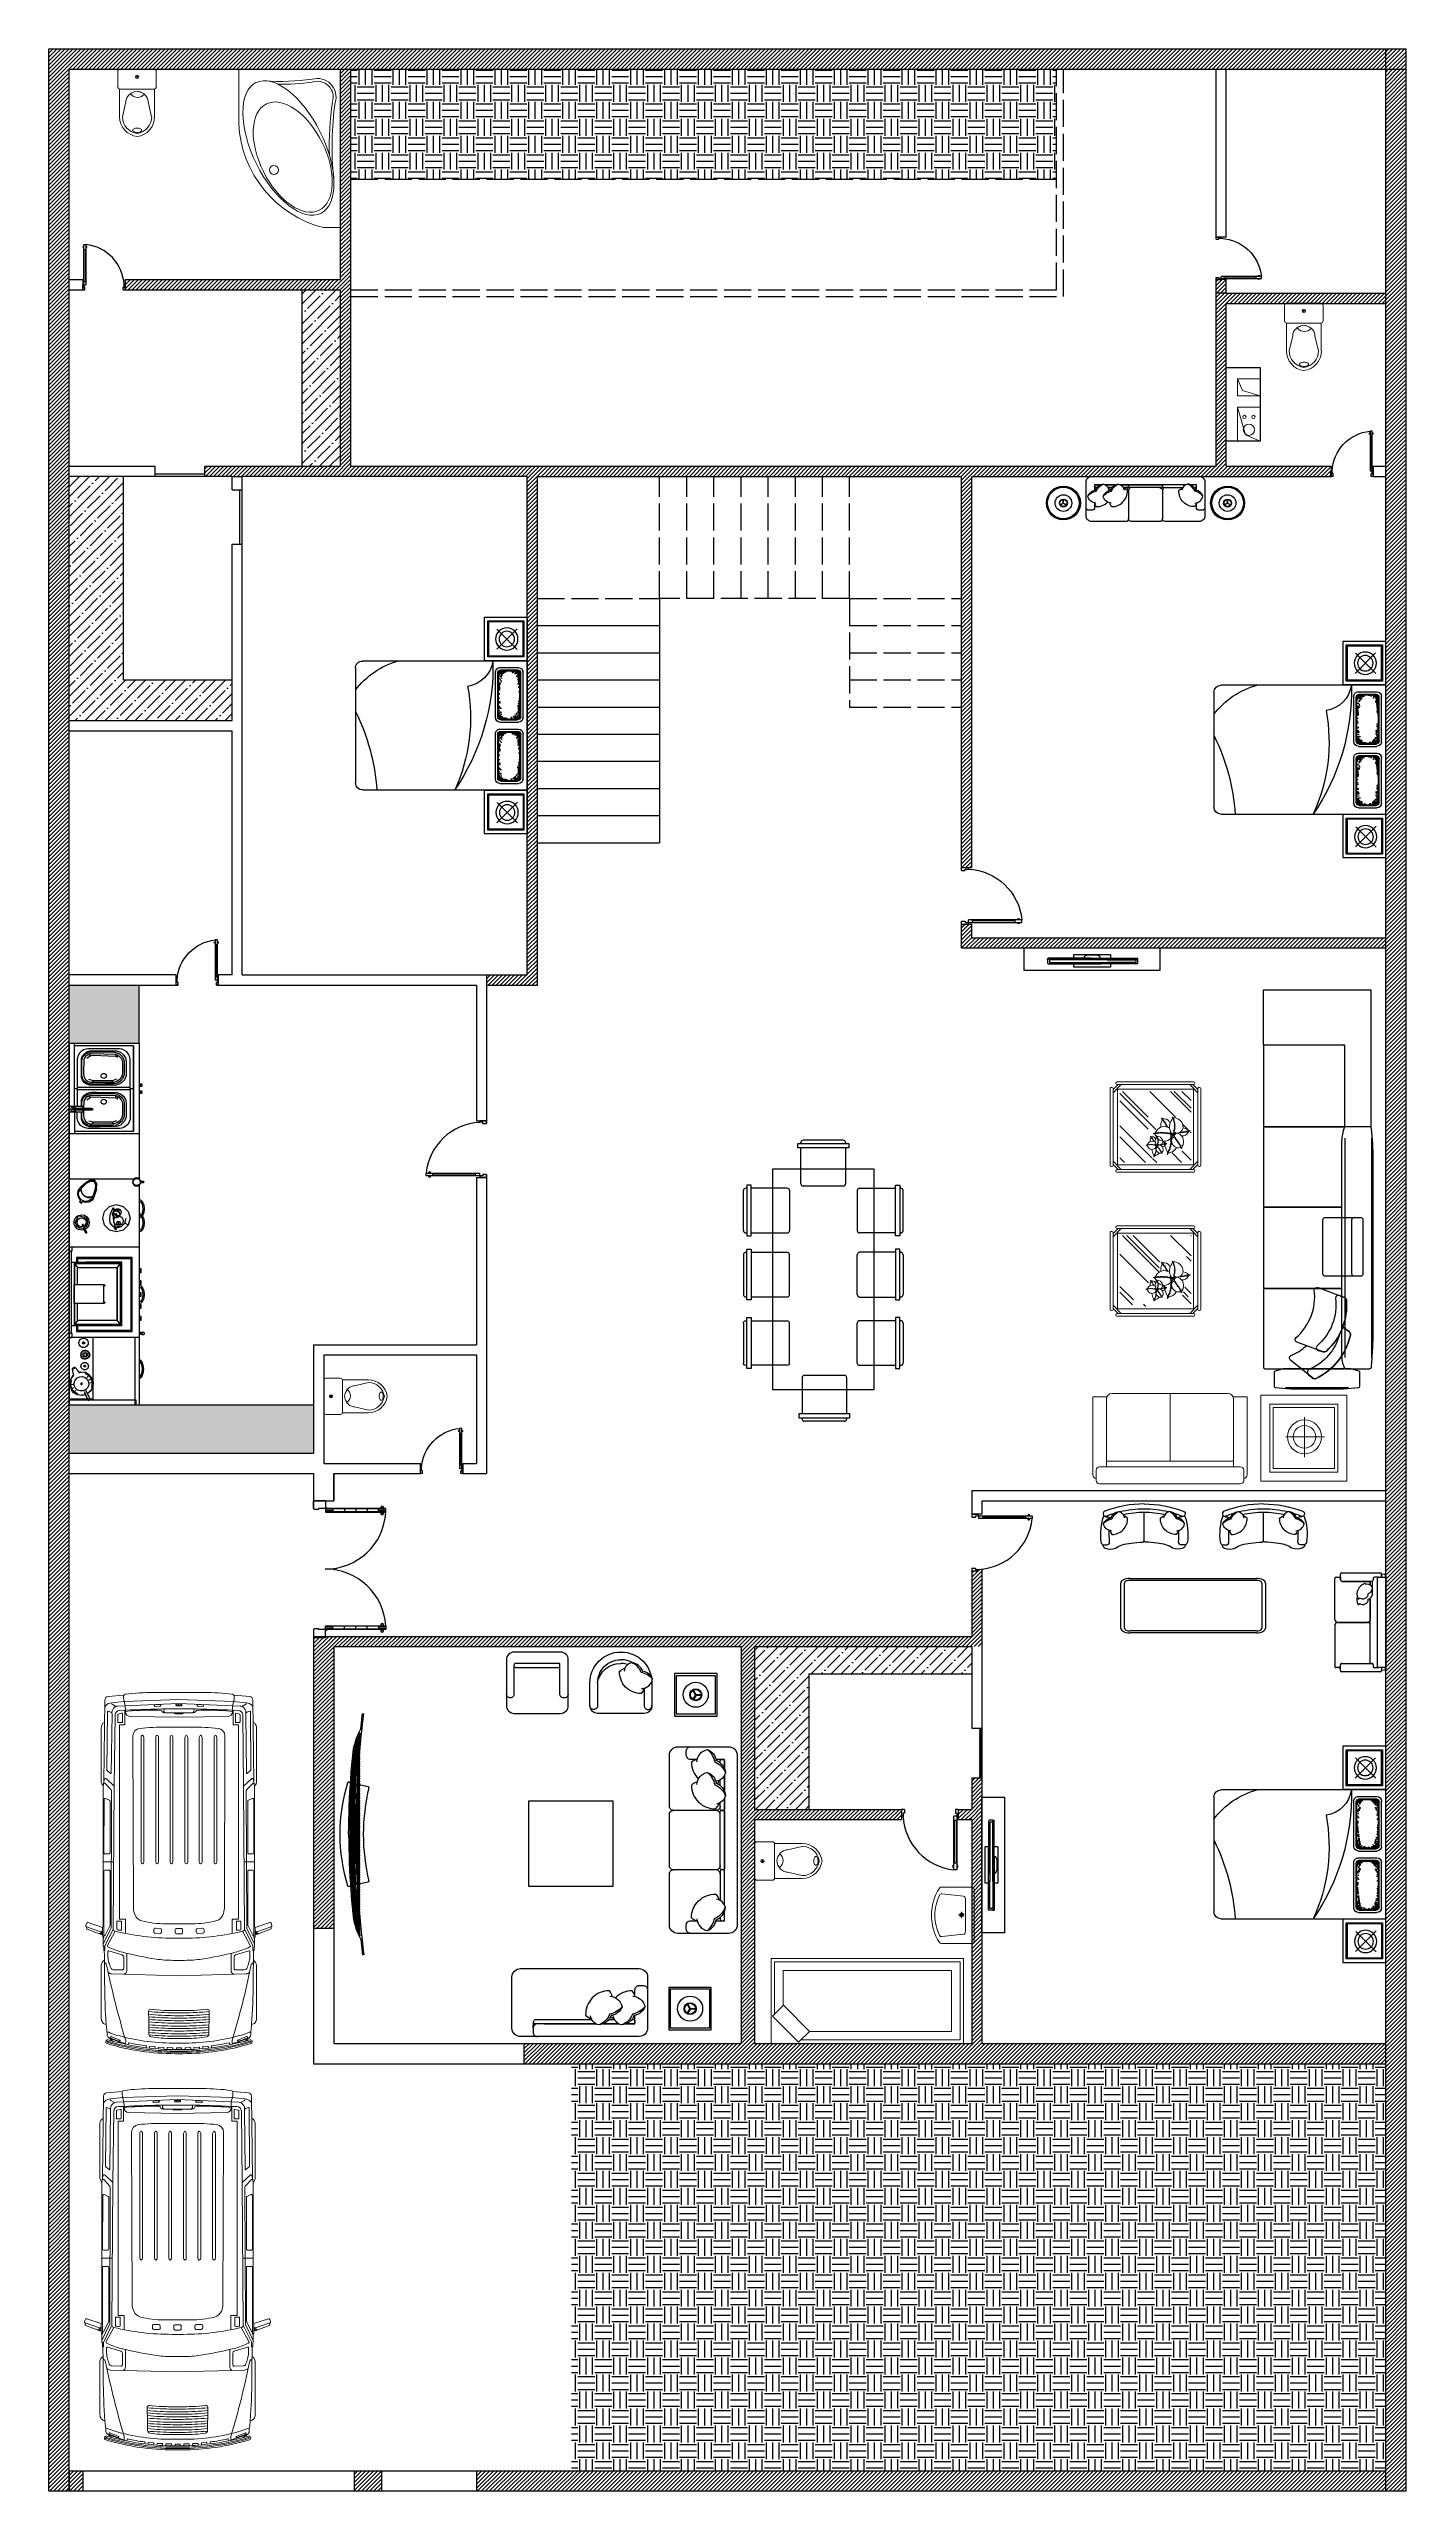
# Model space of a CAD drawing. Header units: inches. Extents: x 81 to 1628, y 1 to 1081.
# Drawn here: x 81 to 681, y 1 to 1081 of the extents above; entities that cross this region are included whole.
import ezdxf

# ---------------------------------------------------------------- set-up
doc = ezdxf.new("R2010")
doc.units = ezdxf.units.IN
doc.header["$MEASUREMENT"] = 0
doc.linetypes.add('ACAD_ISO02W100', pattern=[15, 12, -3])
for name, color, linetype, lineweight in [('canel', 4, 'Continuous', 9), ('Cars', 140, 'Continuous', 9), ('Wall', 5, 'Continuous', 30), ('WC', 123, 'Continuous', 9)]:
    doc.layers.add(name, color=color, linetype=linetype, lineweight=lineweight)
for name, color, linetype in [('Furniture', 3, 'Continuous'), ('Hatches', 140, 'Continuous'), ('Main', 140, 'Continuous'), ('pillow', 250, 'Continuous')]:
    doc.layers.add(name, color=color, linetype=linetype)
doc.styles.add('DIM_FONT', font='SIMPLEX', dxfattribs={"width": 0.8})
doc.styles.get("Standard").update_dxf_attribs({"font": 'arial.ttf'})
pattern_1 = [(45, (0, 121.4567), (-0.8838835, 0.8838835), [])]
pattern_2 = [(0, (0, 121.457), (7.5, 7.5), [7.5, -7.5]), (0, (0, 124.269), (7.5, 7.5), [7.5, -7.5]), (0, (0, 127.082), (7.5, 7.5), [7.5, -7.5]), (90, (0.9375, 128.019), (-7.5, 7.5), [7.5, -7.5]), (90, (3.75, 128.019), (-7.5, 7.5), [7.5, -7.5]), (90, (6.5625, 128.019), (-7.5, 7.5), [7.5, -7.5])]
pattern_3 = [(322.5, (57293.257, -2899.04), (-1.126233, -34.448923), [0, -27.175481, 0, -30.39363, 0, -29.052734]), (352.5, (57293.257, -2899.04), (31.64114, -50.456037), [0, -14.660457, 0, -24.49369, 0, -9.386268]), (32.5, (57271.266, -2899.04), (55.676515, -0.101176), [0, -8.939303, 0, -32.18149, 0, -42.014724]), (42.5, (57271.266, -2899.04), (53.745352, -15.691615), [0, -4.469651, 0, -21.096755, 0, -24.136118])]
pattern_4 = [(322.5, (58008.435, -2899.04), (-1.126233, -34.448923), [0, -27.175481, 0, -30.39363, 0, -29.052734]), (352.5, (58008.435, -2899.04), (31.64114, -50.456037), [0, -14.660457, 0, -24.49369, 0, -9.386268]), (32.5, (57986.444, -2899.04), (55.676515, -0.101176), [0, -8.939303, 0, -32.18149, 0, -42.014724]), (42.5, (57986.444, -2899.04), (53.745352, -15.691615), [0, -4.469651, 0, -21.096755, 0, -24.136118])]
pattern_5 = [(45, (0, 121.457), (-4.419417, 4.419417), []), (45, (4.4194, 121.457), (-4.419417, 4.419417), [7.8125, -1.5625, 0, -1.5625])]

# ---------------------------------------------------------------- blocks, each defined once
blk = doc.blocks.new('*U3')
at = {"color": 0}
for points in [[(125, 712), (178, 710, -0.022971), (1169, 960, 0.217493), (1215, 993, 4.379603)], [(164, 877), (215, 940, -0.247658), (256, 957), (286, 957, -0.046163), (318, 963, -0.020287), (881, 990, 0.001429), (1374, 995, 0.001429)], [(1247, 994, 0.244767), (1179, 1035), (471, 1035, 0.158636), (414, 1017, 0.235752), (390, 969, -129.882565)], [(1662, 876), (1442, 985, 0.115637), (1440, 986), (1381, 986, -0.414214), (1374, 993), (1374, 996, -0.414214), (1381, 1003), (1427, 1003), (1436, 1008, -0.125991), (1440, 1009), (1546, 1009)], [(1461, 1009), (1672, 907, 0.111735), (1682, 905), (3503, 897, 0.19171), (3518, 903), (3605, 984, 0.435148), (3604, 1004, 0.413871)], [(1544, 1000), (1695, 1000), (1702, 1006, 0.569948), (1702, 1010), (1685, 1018, 0.114644), (1679, 1019), (1575, 1019, 0.19736), (1543, 1006, 0.467795), (1544, 1000, 1.546328)], [(1695, 1000), (2435, 999, -0.413817), (2448, 986), (2448, 932, -0.414214), (2435, 918), (1716, 918), (1580, 985, -0.756053), (1581, 1000)], [(1692, 1226), (1675, 1231, 0.391409), (1659, 1223), (1594, 1049, 0.27446), (1597, 1035), (1610, 1019)], [(1637, 1019), (1633, 1022, -0.36726), (1626, 1039), (1694, 1231, -0.414214), (1712, 1240), (1741, 1229, -0.409761), (1750, 1212), (1685, 1018)], [(1702, -1010), (3531, -1010, 0.068234), (3661, -992, 0.609075), (3666, -967), (3567, -863), (4517, -851, 0.398908), (4580, -790, 0.003246), (4599, -229), (4599, 0), (4599, 229, 0.003246), (4580, 790, 0.398908), (4517, 851), (3567, 863), (3666, 967, 0.609075), (3661, 992, 0.068234), (3531, 1010), (1702, 1010)], [(3569, 1008, -0.212306), (3640, 1036), (4341, 1036, -0.168977), (4407, 1013, -0.21496), (4419, 990)], [(4782, 734), (4764, 944, 0.38924), (4718, 986), (3624, 1000)], [(4624, 987, -0.254922), (4677, 922), (4681, 896), (4700, 730), (4724, 0), (4700, -730), (4681, -896), (4677, -922, -0.254922), (4624, -987)], [(54, 0, -0.028812), (67, 313, -0.048683), (183, 945, 0.973051), (134, 958, 0.073656), (0, 52), (0, 0), (0, -52, 0.073656), (134, -958, 0.973051), (183, -945, -0.048683), (67, -313, -0.028812), (54, 0)], [(35, -1, -0.028801), (48, 315, -0.048638), (165, 949, 0.955634), (152, 953, 0.073656), (18, 52), (18, 0), (18, -52, 0.073656), (152, -953, 0.955634), (165, -949, -0.048638), (48, -315, -0.028801), (35, 1)], [(79, 436), (100, 434, 0.43792), (106, 439, -0.025201), (146, 668, 0.441089), (143, 674), (118, 678)], [(215, 940, 0.050953), (135, 712, 3.197024)], [(286, 957, -0.219487), (286, 936, 0.038058), (249, 836, 0.070623), (141, 80), (141, 0), (141, -80, 0.070623), (249, -836, 0.038058), (286, -936, -0.219487), (286, -957)], [(1084, 942, 0.164571), (1065, 893), (1039, 0), (1065, -893, 0.164571), (1084, -942)], [(1339, 695), (1108, 695, -0.324696), (1060, 729, -1.377552)], [(1633, -850), (1444, -952, -0.390731), (1425, -947, -0.053407), (1352, -750, -0.023413), (1262, -304, -0.038549), (1245, -75), (1245, 0), (1245, 75, -0.038549), (1262, 304, -0.023413), (1352, 750, -0.053407), (1425, 947, -0.390731), (1444, 952), (1633, 850)], [(3567, 863), (1662, 876, 0.312022), (1633, 850, 0.059212), (1541, 78), (1541, 0), (1541, -78, 0.059212), (1633, -850, 0.312022), (1662, -876)], [(3787, 961, 0.220609), (3777, 956), (3738, 911, 0.636113), (3742, 903), (4532, 892, 0.318863), (4554, 907), (4569, 948, 0.518633), (4565, 954), (3787, 961)], [(4532, 892, -0.224296), (4609, 872, -0.21284), (4637, 815), (4642, 716), (4705, 732, -0.080138), (4773, 737, -0.353707), (4795, 715, -0.031), (4819, 335), (4819, 0), (4819, -335, -0.031), (4795, -715, -0.353707), (4773, -737, -0.080138), (4705, -732), (4642, -716), (4637, -815, -0.21284), (4609, -872, -0.224296), (4532, -892)], [(4559, 713, -0.106144), (4570, 679, -0.024277), (4583, 247, -0.284624), (4574, 230, 0.046237), (4559, 221, 0.225392), (4546, 192), (4546, 0), (4546, -192, 0.225392), (4559, -221, 0.046237), (4574, -230, -0.284624), (4583, -247, -0.024277), (4570, -679, -0.106144), (4559, -713)], [(4632, 839), (4661, 891, -0.210502), (4667, 896, -0.064144), (4681, 898, -2293.819801)], [(67, 320), (89, 318, 0.414214), (94, 323), (98, 386, 0.401955), (94, 391), (74, 393)], [(251, 399, 0.020571), (233, 61), (233, 0), (233, -61, 0.020571), (251, -399)], [(283, 400, 0.020644), (266, 61), (266, 0), (266, -61, 0.020644), (283, -400)], [(319, 400, 0.020667), (302, 61), (302, 0), (302, -61, 0.020667), (319, -400)], [(353, 401, 0.020695), (336, 61), (336, 0), (336, -61, 0.020695), (353, -401)], [(386, 401, 0.020725), (368, 61), (368, 0), (368, -61, 0.020725), (386, -401)], [(424, 402, 0.020767), (407, 61), (407, 0), (407, -61, 0.020767), (424, -402)], [(457, 403, 0.020809), (440, 61), (440, 0), (440, -61, 0.020809), (457, -403)], [(492, 403, 0.020858), (475, 61), (475, 0), (475, -61, 0.020858), (492, -403)], [(525, 404, 0.020908), (507, 61), (507, 0), (507, -61, 0.020908), (525, -404)], [(562, 405, 0.02097), (544, 61), (544, 0), (544, -61, 0.02097), (562, -405)], [(4251, 487, -0.277533), (4219, 468), (2559, 468, -0.372626), (2532, 486, -0.372626), (2559, 505), (4219, 505, -0.277533), (4251, 485)], [(4654, 320), (4657, 252, -0.94088), (4637, 250), (4633, 319, -0.969329), (4654, 320, -0.268721)], [(53, -33), (73, -33, 0.414214), (77, -28), (77, 0), (77, 28, 0.414214), (73, 33), (53, 33)], [(54, 82), (75, 82, 0.405166), (80, 87), (82, 152, 0.414214), (77, 157), (56, 158)], [(58, 202), (79, 201, 0.414214), (84, 205), (87, 270, 0.40283), (82, 274), (63, 276)], [(1598, 0), (1598, 30, -0.414214), (1619, 50), (1650, 50, -0.414214), (1670, 30), (1670, 0)], [(1598, 0), (1598, -30, 0.414214), (1619, -50), (1650, -50, 0.414214), (1670, -30), (1670, 0)], [(4251, 291, -0.277533), (4219, 272), (2559, 272, -0.372626), (2532, 290, -0.372626), (2559, 309), (4219, 309, -0.277533), (4251, 289)], [(4251, 100, -0.277533), (4219, 81), (2559, 81, -0.372626), (2532, 99, -0.372626), (2559, 117), (4219, 117, -0.277533), (4251, 98)], [(4546, 62, 0.31738), (4535, 47), (4535, 0), (4535, -47, 0.31738), (4546, -62)], [(4599, 193, 0.638237), (4546, 174, 1.623827)], [(54, -82), (75, -82, -0.405166), (80, -87), (82, -152, -0.414214), (77, -157), (56, -158)], [(58, -202), (79, -201, -0.414214), (84, -205), (87, -270, -0.40283), (82, -274), (63, -276)], [(67, -320), (89, -318, -0.414214), (94, -323), (98, -386, -0.401955), (94, -391), (74, -393)], [(4251, -100, 0.277533), (4219, -81), (2559, -81, 0.372626), (2532, -99, 0.372626), (2559, -117), (4219, -117, 0.277533), (4251, -98)], [(4251, -291, 0.277533), (4219, -272), (2559, -272, 0.372626), (2532, -290, 0.372626), (2559, -309), (4219, -309, 0.277533), (4251, -289)], [(4599, -193, -0.638237), (4546, -174, -1.623827)], [(4654, -320), (4657, -252, 0.94088), (4637, -250), (4633, -319, 0.969329), (4654, -320, 0.268721)], [(79, -436), (100, -434, -0.43792), (106, -439, 0.025201), (146, -668, -0.441089), (143, -674), (118, -678)], [(4251, -487, 0.277533), (4219, -468), (2559, -468, 0.372626), (2532, -486, 0.372626), (2559, -505), (4219, -505, 0.277533), (4251, -485)], [(125, -712), (178, -710, 0.022971), (1169, -960, -0.217493), (1215, -993, -4.379603)], [(215, -940, -0.050953), (135, -712, -3.197024)], [(164, -877), (215, -940, 0.247658), (256, -957), (286, -957, 0.046163), (318, -963, 0.020287), (881, -990, -0.001429), (1374, -995, -0.001429)], [(1247, -994, -0.244767), (1179, -1035), (471, -1035, -0.158636), (414, -1017, -0.235752), (390, -969, 129.882565)], [(1339, -695), (1108, -695, 0.324696), (1060, -729, 1.377552)], [(3567, -863), (1662, -876), (1442, -985, -0.115637), (1440, -986), (1381, -986, 0.414214), (1374, -993), (1374, -996, 0.414214), (1381, -1003), (1427, -1003), (1436, -1008, 0.125991), (1440, -1009), (1546, -1009)], [(1461, -1009), (1672, -907, -0.111735), (1682, -905), (3503, -897, -0.19171), (3518, -903), (3605, -984, -0.435148), (3604, -1004, -0.413871)], [(1695, -1000), (2435, -999, 0.413817), (2448, -986), (2448, -932, 0.414214), (2435, -918), (1716, -918), (1580, -985, 0.756053), (1581, -1000)], [(4782, -734), (4764, -944, -0.38924), (4718, -986), (3624, -1000)], [(3787, -961, -0.220609), (3777, -956), (3738, -911, -0.636113), (3742, -903), (4532, -892, -0.318863), (4554, -907), (4569, -948, -0.518633), (4565, -954), (3787, -961)], [(4632, -839), (4661, -891, 0.210502), (4667, -896, 0.064144), (4681, -898, 2293.819801)], [(1544, -1000), (1695, -1000), (1702, -1006, -0.569948), (1702, -1010), (1685, -1018, -0.114644), (1679, -1019), (1575, -1019, -0.19736), (1543, -1006, -0.467795), (1544, -1000, -1.546328)], [(1692, -1226), (1675, -1231, -0.391409), (1659, -1223), (1594, -1049, -0.27446), (1597, -1035), (1610, -1019)], [(1637, -1019), (1633, -1022, 0.36726), (1626, -1039), (1694, -1231, 0.414214), (1712, -1240), (1741, -1229, 0.409761), (1750, -1212), (1685, -1018)], [(3569, -1008, 0.212306), (3640, -1036), (4341, -1036, 0.168977), (4407, -1013, 0.21496), (4419, -990)]]:
    blk.add_lwpolyline(points, format="xyb", dxfattribs=at)
for points in [[(1593, 1042), (1585, 1019)], [(1627, 1028), (1598, 1061)], [(2558, 1010), (2558, 870)], [(1603, 712), (1793, 712), (1793, 793), (4387, 793), (4387, 722), (4583, 722)], [(1603, -712), (1793, -712), (1793, -793), (4387, -793), (4387, -722), (4583, -722)], [(2558, -1010), (2558, -870)], [(1593, -1042), (1585, -1019)], [(1627, -1028), (1598, -1061)]]:
    blk.add_lwpolyline(points, dxfattribs=at)
for points in [[(3381, 926), (3405, 979, 0.542476), (3392, 998), (2680, 999, 0.41461), (2666, 985), (2666, 932, 0.414214), (2680, 918), (3369, 918, 0.296249)], [(171, 781), (169, 782, 0.395451), (180, 787), (227, 902, 0.414214), (222, 913), (221, 914, 0.412192), (209, 909, 0.015163), (165, 793, 0.417363)], [(1135, 736), (1291, 736, 0.331722), (1317, 756), (1370, 934, 0.501815), (1362, 946), (1295, 946, 0.074251), (1214, 933, 0.018111), (1145, 910, 0.284753), (1120, 876), (1117, 755, 0.419951)], [(1652, 766), (1764, 766, 0.414214), (1769, 771), (1769, 823, 0.414214), (1764, 827), (1659, 827, 0.355334), (1651, 821, 0.067002), (1648, 771, 0.396028)], [(4416, 806), (4416, 762, 0.414214), (4425, 753), (4536, 753, 0.487977), (4542, 761), (4531, 808, 0.343068), (4522, 815), (4425, 815, 0.415302)], [(4488, 0), (4500, 655, -0.408806), (4559, 713), (4583, 713), (4642, 716), (4672, 0), (4642, -716), (4583, -713), (4559, -713, -0.408806), (4500, -655)], [(574, 0, -0.001963), (578, 200, -0.017843), (592, 377, 0.456627), (565, 405, -0.005381), (259, 400, 0.365371), (225, 371, 0.040496), (203, 97), (203, 0), (203, -97, 0.040496), (225, -371, 0.365371), (259, -400, -0.005381), (565, -405, 0.456627), (592, -377, -0.017843), (578, -200, -0.001963)], [(1604, 252), (1607, 316, -0.414214), (1628, 336), (1654, 335, -0.414214), (1674, 313), (1672, 250, -0.413502), (1650, 230), (1624, 231, -0.414925)], [(1943, 606, 0.10873), (1849, 585, 0.227314), (1772, 494, 0.063053), (1733, 180), (1734, 0), (1733, -180, 0.063053), (1772, -494, 0.227314), (1849, -585, 0.10873), (1943, -606), (4238, -614, 0.384415), (4339, -522, 0.024615), (4356, -175), (4356, 0), (4356, 175, 0.024615), (4339, 522, 0.384415), (4238, 614)], [(4641, 0), (4641, 31, -0.414214), (4650, 40), (4652, 40, -0.414214), (4661, 31), (4661, 0), (4661, -31, -0.414214), (4652, -40), (4650, -40, -0.414214), (4641, -31)], [(1604, -252), (1607, -316, 0.414214), (1628, -336), (1654, -335, 0.414214), (1674, -313), (1672, -250, 0.413502), (1650, -230), (1624, -231, 0.414925)], [(171, -781), (169, -782, -0.395451), (180, -787), (227, -902, -0.414214), (222, -913), (221, -914, -0.412192), (209, -909, -0.015163), (165, -793, -0.417363)], [(1135, -736), (1291, -736, -0.331722), (1317, -756), (1370, -934, -0.501815), (1362, -946), (1295, -946, -0.074251), (1214, -933, -0.018111), (1145, -910, -0.284753), (1120, -876), (1117, -755, -0.419951)], [(1652, -766), (1764, -766, -0.414214), (1769, -771), (1769, -823, -0.414214), (1764, -827), (1659, -827, -0.355334), (1651, -821, -0.067002), (1648, -771, -0.396028)], [(3381, -926), (3405, -979, -0.542476), (3392, -998), (2680, -999, -0.41461), (2666, -985), (2666, -932, -0.414214), (2680, -918), (3369, -918, -0.296249)], [(4416, -806), (4416, -762, -0.414214), (4425, -753), (4536, -753, -0.487977), (4542, -761), (4531, -808, -0.343068), (4522, -815), (4425, -815, -0.415302)]]:
    blk.add_lwpolyline(points, format="xyb", close=True, dxfattribs=at)
at = {"color": 0, "insert": (4647, -40), "char_height": 8, "attachment_point": 1, "rotation": 90}
blk.add_mtext_dynamic_manual_height_columns('dwgmodels.com', width=10, gutter_width=12.5, heights=[0], dxfattribs=at)
blk = doc.blocks.new('A$C3B810B85')
for p, q in [((0, 1359), (120, 1359)), ((0, 1279), (0, 1359)), ((48, 1272), (7, 1272)), ((116, 1279), (51, 1279)), ((51, 1279), (51, 1276)), ((120, 1279), (119, 1280)), ((120, 1359), (120, 1283)), ((717, 1279), (120, 1279)), ((120, 1279), (120, 1243)), ((120, 1268), (193, 1268)), ((120, 1254), (193, 1254)), ((120, 1243), (717, 1243)), ((131, 1285), (121, 1285)), ((126, 1280), (126, 1290)), ((193, 1279), (193, 1243)), ((644, 1276), (193, 1276)), ((644, 1246), (193, 1246)), ((306, 1279), (306, 1243)), ((419, 1279), (419, 1243)), ((531, 1279), (531, 1243)), ((644, 1243), (644, 1279)), ((644, 1268), (717, 1268)), ((644, 1254), (717, 1254)), ((717, 1243), (717, 1279)), ((120, 678), (120, 680)), ((120, 678), (120, 680)), ((120, 678), (120, 680)), ((0, 79), (0, 0)), ((48, 87), (7, 87)), ((51, 79), (51, 83)), ((116, 79), (51, 79)), ((120, 79), (119, 78)), ((120, 116), (717, 116)), ((120, 79), (120, 116)), ((120, 105), (193, 105)), ((120, 90), (193, 90)), ((717, 79), (120, 79)), ((120, 0), (120, 76)), ((131, 73), (121, 73)), ((126, 78), (126, 68)), ((193, 79), (193, 116)), ((644, 112), (193, 112)), ((644, 83), (193, 83)), ((306, 79), (306, 116)), ((419, 79), (419, 116)), ((531, 79), (531, 116)), ((644, 116), (644, 79)), ((644, 105), (717, 105)), ((644, 90), (717, 90)), ((717, 116), (717, 79)), ((0, 0), (120, 0))]:
    blk.add_line(p, q)
for centre, radius in [((126, 1285), 3.45), ((681, 1296), 11), ((681, 1226), 11), ((126, 73), 3.45), ((681, 132), 11), ((681, 63), 11)]:
    blk.add_circle(centre, radius)
for centre, radius, start, end in [((7, 1279), 7.32, 180, 270), ((48, 1276), 3.66, 270, 0), ((116, 1283), 3.66, 270, 0), ((118, 1279), 600, 269.8723, 356.5433), ((663, 1287), 8.75, 303.7114, 35.03), ((663, 1235), 8.75, 324.97, 56.2886), ((698, 1287), 8.75, 144.97, 236.2886), ((698, 1235), 8.75, 123.7114, 215.03), ((118, 80), 600, 3.4567, 90.1277), ((7, 79), 7.32, 90, 180), ((48, 83), 3.66, 0, 90), ((116, 76), 3.66, 0, 90), ((663, 123), 8.75, 303.7114, 35.03), ((663, 72), 8.75, 324.97, 56.2886), ((698, 123), 8.75, 144.97, 236.2886), ((698, 72), 8.75, 123.7114, 215.03)]:
    blk.add_arc(centre, radius, start, end)
blk = doc.blocks.new('A$C2F7241D3')
for p, q in [((22, 989), (22, 1025)), ((26, 1067), (76, 1067)), ((26, 120), (26, 1067)), ((26, 937), (36, 937)), ((36, 948), (66, 948)), ((36, 193), (36, 948)), ((66, 948), (66, 193)), ((66, 937), (76, 937)), ((76, 1067), (76, 120)), ((81, 989), (81, 1025)), ((26, 120), (0, 120)), ((0, 0), (0, 120)), ((0, 0), (50, 0)), ((26, 200), (36, 200)), ((26, 120), (76, 120)), ((26, 65), (26, 120)), ((50, 65), (26, 65)), ((36, 193), (66, 193)), ((50, 0), (50, 65)), ((66, 200), (76, 200)), ((950, 65), (974, 65)), ((950, 0), (950, 65)), ((950, 0), (1000, 0)), ((974, 65), (974, 120)), ((974, 120), (1000, 120)), ((1000, 0), (1000, 120))]:
    blk.add_line(p, q)
for centre, radius, start, end in [((22, 1007), 18.1, 90, 270), ((-29, 69), 1004, 2.9057, 83.9884), ((81, 1007), 18.1, 270, 90)]:
    blk.add_arc(centre, radius, start, end)
blk = doc.blocks.new('s_riho')
for p, q in [((0, 1400), (0, 0)), ((0, 1400), (150, 1400)), ((900, 481), (900, 0)), ((0, 0), (900, 0))]:
    blk.add_line(p, q)
blk.add_circle((590, 890), 39.5)
for centre, radius, start, end in [((-94, 435), 996, 2.6611, 75.7857), ((-2691, 683), 2767, 351.906, 5.8062), ((-2691, 683), 2792, 351.906, 1.5857), ((205, 245), 164, 162.7961, 286.8988), ((205, 245), 139, 162.7961, 286.8988), ((530, -1945), 2077, 89.2461, 97.7765), ((530, -1945), 2052, 86.0272, 97.7765)]:
    blk.add_arc(centre, radius, start, end)
for centre, major_axis, ratio in [((462, 696), (287, -578), 0.488372), ((423, 776), (234, -470), 0.552381)]:
    blk.add_ellipse(centre, major_axis=major_axis, ratio=ratio)
blk = doc.blocks.new('1158')
for p, q in [((0, 356), (0, 87)), ((480, 376), (20, 376)), ((61, 90), (82, 282)), ((250, 300), (102, 300)), ((250, 300), (398, 300)), ((439, 90), (418, 282)), ((500, 356), (500, 87))]:
    blk.add_line(p, q)
for points in [[(275, 266), (219, 266)], [(247, 238), (247, 289)]]:
    blk.add_lwpolyline(points)
for centre, radius, start, end in [((20, 356), 20, 90, 180), ((102, 280), 20, 90, 173.6428), ((247, 266), 16.7, 90, 270), ((247, 266), 10, 90, 270), ((247, 266), 16.7, 270, 90), ((247, 266), 10, 270, 90), ((398, 280), 20, 6.3572, 90), ((480, 356), 20, 0, 90), ((20, 87), 20, 180, 237.6892), ((250, 450), 450, 237.6892, 270), ((81, 88), 20, 173.6428, 244.9796), ((250, 450), 420, 244.9796, 270), ((250, 450), 450, 270, 302.3108), ((250, 450), 420, 270, 295.0204), ((419, 88), 20, 295.0204, 6.3572), ((480, 87), 20, 302.3108, 0)]:
    blk.add_arc(centre, radius, start, end)
blk = doc.blocks.new('table06')
at = {"layer": 'WC'}
for p, q in [((2216060, -738297), (2216060, -738585)), ((2216126, -738430), (2216090, -738585)), ((2216358, -738430), (2216394, -738585)), ((2216424, -738297), (2216424, -738585))]:
    blk.add_line(p, q, dxfattribs=at)
blk.add_lwpolyline([(2216419, -738091), (2216065, -738091, 0.414214), (2216042, -738114), (2216042, -738274, 0.414214), (2216065, -738297), (2216419, -738297, 0.414214), (2216442, -738274), (2216442, -738114, 0.414214)], format="xyb", close=True, dxfattribs=at)
for points in [[(2216242, -738320, 0.046371), (2216211, -738327, 0.088923), (2216167, -738351, 0.104957), (2216136, -738389, 0.120011), (2216126, -738430, 0.120011)], [(2216242, -738320, -0.046371), (2216274, -738327, -0.088923), (2216318, -738351, -0.104957), (2216348, -738389, -0.120011), (2216358, -738430, -0.120011)], [(2216244, -738749, -0.049911), (2216225, -738747, -0.063732), (2216211, -738743, -0.103622), (2216200, -738734, -0.177768), (2216198, -738727, -0.177768), (2216200, -738719, -0.103622), (2216211, -738711, -0.063732), (2216225, -738706, -0.049911), (2216244, -738704, -0.049911)], [(2216244, -738749, 0.049911), (2216262, -738747, 0.063732), (2216276, -738743, 0.103622), (2216287, -738734, 0.177768), (2216290, -738727, 0.177768), (2216287, -738719, 0.103622), (2216276, -738711, 0.063732), (2216262, -738706, 0.049911), (2216244, -738704, 0.049911)]]:
    blk.add_lwpolyline(points, format="xyb", dxfattribs=at)
for radius in [17.2, 5.75]:
    blk.add_circle((2216242, -738171), radius, dxfattribs=at)
for centre, radius, start, end in [((2216246, -738297), 87.7, 218.0102, 270.9041), ((2216249, -738297), 87.7, 269.0959, 321.9898), ((2216267, -738585), 207, 180, 263.1637), ((2216267, -738585), 177, 180, 261.9966), ((2216218, -738585), 177, 278.0034, 0), ((2216218, -738585), 207, 276.8363, 0)]:
    blk.add_arc(centre, radius, start, end, dxfattribs=at)
blk = doc.blocks.new('v1')
at = {"layer": 'WC'}
for points in [[(487, 514), (487, -1186), (-263, -1186), (-263, 514), (487, 514)], [(228, -1156), (-233, -1156), (-233, 484), (457, 484), (457, -924)], [(153, -1081), (-158, -1081), (-158, 409), (382, 409), (382, -849)]]:
    blk.add_lwpolyline(points, dxfattribs=at)
blk.add_lwpolyline([(246, -1174), (476, -943), (381, -848), (150, -1078)], close=True, dxfattribs=at)
blk = doc.blocks.new('A$C1352')
at = {"color": 0}
for points in [[(0.003, 0.053), (0.003, 0.553, -0.414214), (0.053, 0.603), (0.753, 0.603, -0.414214), (0.803, 0.553), (0.803, 0.053, -0.414214), (0.753, 0.003), (0.053, 0.003, -0.414214)], [(0.023, 0.053), (0.023, 0.553, -0.414214), (0.053, 0.583), (0.753, 0.583, -0.414214), (0.783, 0.553), (0.783, 0.053, -0.414214), (0.753, 0.023), (0.053, 0.023, -0.414214)]]:
    blk.add_lwpolyline(points, format="xyb", close=True, dxfattribs=at)
blk = doc.blocks.new('1151')
at = {"color": 0}
for p, q in [((-1590, 173), (-1590, -417)), ((1606, 173), (-1590, 173)), ((-1548, 7), (-1552, 5)), ((-1552, 5), (-1543, -13)), ((-1548, -417), (-1548, 173)), ((-1539, 11), (-1548, 7)), ((-1543, -13), (-1464, 26)), ((-1525, 18), (-1539, 11)), ((-1538, 173), (-1538, -38)), ((-1509, 26), (-1525, 18)), ((-1493, 34), (-1509, 26)), ((-1507, 60), (-1502, 101)), ((-1507, 60), (-1499, 61)), ((-1499, 31), (-1507, 60)), ((-1502, 101), (-1482, 136)), ((-1502, 101), (-1494, 98)), ((-1494, 98), (-1476, 131)), ((-1484, 38), (-1493, 34)), ((-1471, -12), (-1490, 13)), ((-1479, 40), (-1484, 38)), ((-1482, 136), (-1455, 156)), ((-1482, 136), (-1476, 131)), ((-1473, 43), (-1479, 40)), ((-1476, 131), (-1446, 153)), ((-1476, 131), (-1459, 115)), ((-1467, 77), (-1459, 101)), ((-1466, 51), (-1467, 77)), ((-1455, 28), (-1466, 51)), ((-1459, 101), (-1442, 119)), ((-1437, 10), (-1455, 28)), ((-1446, 153), (-1449, 159)), ((-1410, 163), (-1446, 153)), ((-1446, 153), (-1436, 133)), ((-1411, 171), (-1443, 162)), ((-1442, 119), (-1419, 130)), ((-1413, 1), (-1437, 10)), ((-1419, 130), (-1394, 131)), ((-1400, 75), (-1414, 68)), ((-1414, 68), (-1407, 55)), ((-1388, 2), (-1413, 1)), ((-1411, 171), (-1410, 163)), ((-1371, 165), (-1411, 171)), ((-1410, 163), (-1408, 140)), ((-1373, 157), (-1410, 163)), ((-1407, 55), (-1394, 61)), ((-1394, 61), (-1400, 75)), ((-1394, 131), (-1370, 122)), ((-1365, 13), (-1388, 2)), ((-1371, 165), (-1373, 157)), ((-1335, 144), (-1371, 165)), ((-1370, 122), (-1351, 104)), ((-1348, 32), (-1365, 13)), ((-1331, 1), (-1360, -21)), ((-1351, 104), (-1341, 81)), ((-1339, 55), (-1348, 32)), ((-1331, 1), (-1348, 17)), ((-1335, 144), (-1341, 138)), ((-1341, 81), (-1339, 55)), ((-1330, 137), (-1335, 144)), ((-1305, 142), (-1335, 135)), ((-1313, 34), (-1331, 1)), ((-1325, -4), (-1331, 1)), ((-1325, -4), (-1305, 31)), ((-1305, 31), (-1313, 34)), ((-1309, 80), (-1286, 99)), ((-1300, 72), (-1308, 71)), ((-1273, 149), (-1305, 142)), ((-1305, 31), (-1300, 72)), ((-1300, 72), (-1303, 85)), ((-1286, 99), (-1260, 121)), ((-1280, 37), (-1279, 45)), ((-1279, 28), (-1280, 37)), ((-1279, 45), (-1275, 53)), ((-1275, 20), (-1279, 28)), ((-1275, 53), (-1270, 60)), ((-1270, 13), (-1275, 20)), ((-1273, 149), (-1274, 146)), ((-1274, 146), (-1272, 138)), ((-1269, 147), (-1273, 149)), ((-1272, 138), (-1268, 130)), ((-1270, 60), (-1264, 65)), ((-1264, 8), (-1270, 13)), ((-1264, 140), (-1269, 147)), ((-1268, 130), (-1263, 123)), ((-1260, 132), (-1264, 140)), ((-1264, 65), (-1256, 68)), ((-1256, 5), (-1264, 8)), ((-1263, 123), (-1260, 121)), ((-1259, 124), (-1260, 132)), ((-1260, 121), (-1259, 124)), ((-1256, 68), (-1247, 70)), ((-1247, 4), (-1256, 5)), ((-1254, 39), (-1253, 40)), ((-1254, 37), (-1254, 39)), ((-1254, 37), (-1253, 38)), ((-1253, 35), (-1254, 37)), ((-1254, 35), (-1254, 37)), ((-1253, 33), (-1254, 35)), ((-1253, 40), (-1252, 42)), ((-1253, 40), (-1252, 41)), ((-1253, 38), (-1253, 40)), ((-1253, 38), (-1252, 39)), ((-1253, 37), (-1253, 38)), ((-1253, 35), (-1253, 37)), ((-1252, 34), (-1253, 35)), ((-1253, 33), (-1253, 35)), ((-1252, 32), (-1253, 33)), ((-1252, 31), (-1253, 33)), ((-1252, 42), (-1251, 43)), ((-1252, 41), (-1250, 42)), ((-1252, 39), (-1251, 40)), ((-1251, 33), (-1252, 34)), ((-1250, 31), (-1252, 32)), ((-1251, 30), (-1252, 31)), ((-1251, 43), (-1249, 44)), ((-1251, 40), (-1250, 41)), ((-1250, 32), (-1251, 33)), ((-1249, 30), (-1251, 30)), ((-1250, 42), (-1249, 43)), ((-1250, 41), (-1249, 42)), ((-1249, 31), (-1250, 32)), ((-1249, 30), (-1250, 31)), ((-1249, 44), (-1247, 44)), ((-1249, 43), (-1247, 43)), ((-1249, 42), (-1247, 42)), ((-1247, 31), (-1249, 31)), ((-1247, 30), (-1249, 30)), ((-1247, 29), (-1249, 30)), ((-1247, 70), (-1238, 68)), ((-1247, 44), (-1245, 44)), ((-1247, 43), (-1245, 43)), ((-1247, 42), (-1246, 42)), ((-1246, 31), (-1247, 31)), ((-1245, 30), (-1247, 30)), ((-1245, 30), (-1247, 29)), ((-1238, 5), (-1247, 4)), ((-1246, 42), (-1244, 41)), ((-1244, 32), (-1246, 31)), ((-1245, 44), (-1243, 43)), ((-1245, 43), (-1244, 42)), ((-1244, 31), (-1245, 30)), ((-1243, 30), (-1245, 30)), ((-1244, 42), (-1242, 41)), ((-1244, 41), (-1243, 40)), ((-1243, 33), (-1244, 32)), ((-1242, 32), (-1244, 31)), ((-1243, 43), (-1242, 42)), ((-1243, 40), (-1242, 39)), ((-1242, 34), (-1243, 33)), ((-1242, 31), (-1243, 30)), ((-1242, 42), (-1241, 40)), ((-1242, 41), (-1241, 40)), ((-1242, 39), (-1242, 38)), ((-1242, 38), (-1242, 37)), ((-1242, 37), (-1242, 35)), ((-1242, 35), (-1242, 34)), ((-1241, 33), (-1242, 32)), ((-1241, 33), (-1242, 31)), ((-1241, 40), (-1240, 38)), ((-1241, 40), (-1240, 39)), ((-1240, 35), (-1241, 33)), ((-1240, 35), (-1241, 33)), ((-1240, 39), (-1240, 37)), ((-1240, 38), (-1240, 37)), ((-1240, 37), (-1240, 35)), ((-1240, 37), (-1240, 35)), ((-1238, 68), (-1230, 65)), ((-1230, 8), (-1238, 5)), ((-1230, 65), (-1224, 60)), ((-1224, 13), (-1230, 8)), ((-1224, 60), (-1218, 53)), ((-1218, 20), (-1224, 13)), ((-1218, 53), (-1215, 45)), ((-1215, 28), (-1218, 20)), ((-1215, 45), (-1214, 37)), ((-1214, 37), (-1215, 28)), ((-1181, 54), (-1187, 34)), ((-1187, 34), (-1186, 33)), ((-1187, 33), (-1186, 33)), ((-1181, 13), (-1187, 33)), ((-1183, 34), (-1178, 52)), ((-1178, 16), (-1183, 34)), ((-1167, 68), (-1181, 54)), ((-1167, -2), (-1181, 13)), ((-1178, 52), (-1165, 64)), ((-1165, 3), (-1178, 16)), ((-1147, 73), (-1167, 68)), ((-1167, 34), (-1164, 44)), ((-1164, 24), (-1167, 34)), ((-1165, 64), (-1147, 69)), ((-1147, -2), (-1165, 3)), ((-1164, 44), (-1157, 51)), ((-1157, 16), (-1164, 24)), ((-1160, 39), (-1161, 31)), ((-1161, 31), (-1157, 23)), ((-1154, 46), (-1160, 39)), ((-1157, 51), (-1147, 54)), ((-1157, 23), (-1149, 20)), ((-1147, 14), (-1157, 16)), ((-1146, 48), (-1154, 46)), ((-1149, 20), (-1140, 22)), ((-1127, 68), (-1147, 73)), ((-1147, 69), (-1129, 64)), ((-1147, 54), (-1137, 51)), ((-1137, 16), (-1147, 14)), ((-1129, 3), (-1147, -2)), ((-1138, 44), (-1146, 48)), ((-1140, 22), (-1134, 28)), ((-1133, 37), (-1138, 44)), ((-1137, 51), (-1130, 44)), ((-1130, 24), (-1137, 16)), ((-1134, 28), (-1133, 37)), ((-1130, 44), (-1127, 34)), ((-1127, 34), (-1130, 24)), ((-1129, 64), (-1116, 52)), ((-1116, 16), (-1129, 3)), ((-1113, 54), (-1127, 68)), ((-1113, 13), (-1127, -2)), ((-1116, 52), (-1111, 34)), ((-1111, 34), (-1116, 16)), ((-1107, 34), (-1113, 54)), ((-1107, 33), (-1113, 13)), ((-1108, 33), (-1107, 34)), ((-1108, 33), (-1107, 33)), ((-1084, 47), (-1083, 58)), ((-1083, 36), (-1084, 47)), ((-1083, 58), (-1078, 68)), ((-1078, 26), (-1083, 36)), ((-1078, 68), (-1072, 77)), ((-1072, 17), (-1078, 26)), ((-1072, 77), (-1063, 83)), ((-1063, 11), (-1072, 17)), ((-1063, 83), (-1053, 87)), ((-1053, 6), (-1063, 11)), ((-1053, 87), (-1042, 89)), ((-1042, 5), (-1053, 6)), ((-1051, 49), (-1050, 52)), ((-1051, 47), (-1050, 49)), ((-1051, 47), (-1051, 49)), ((-1050, 45), (-1051, 47)), ((-1051, 44), (-1051, 47)), ((-1050, 42), (-1051, 44)), ((-1050, 52), (-1049, 53)), ((-1050, 49), (-1049, 51)), ((-1049, 43), (-1050, 45)), ((-1049, 40), (-1050, 42)), ((-1049, 53), (-1047, 55)), ((-1049, 51), (-1048, 53)), ((-1049, 50), (-1047, 52)), ((-1049, 49), (-1049, 50)), ((-1049, 47), (-1049, 49)), ((-1049, 45), (-1049, 47)), ((-1049, 43), (-1049, 45)), ((-1047, 42), (-1049, 43)), ((-1048, 41), (-1049, 43)), ((-1047, 39), (-1049, 40)), ((-1048, 53), (-1046, 54)), ((-1046, 40), (-1048, 41)), ((-1047, 55), (-1045, 56)), ((-1047, 52), (-1046, 53)), ((-1046, 41), (-1047, 42)), ((-1045, 38), (-1047, 39)), ((-1046, 54), (-1044, 55)), ((-1046, 53), (-1044, 54)), ((-1044, 40), (-1046, 41)), ((-1044, 39), (-1046, 40)), ((-1045, 56), (-1042, 56)), ((-1042, 38), (-1045, 38)), ((-1044, 55), (-1042, 55)), ((-1044, 54), (-1042, 54)), ((-1042, 40), (-1044, 40)), ((-1042, 38), (-1044, 39)), ((-1042, 89), (-1031, 87)), ((-1042, 56), (-1040, 56)), ((-1042, 55), (-1040, 55)), ((-1042, 54), (-1041, 54)), ((-1041, 40), (-1042, 40)), ((-1040, 39), (-1042, 38)), ((-1040, 38), (-1042, 38)), ((-1031, 6), (-1042, 5)), ((-1041, 54), (-1039, 53)), ((-1039, 41), (-1041, 40)), ((-1040, 56), (-1037, 55)), ((-1040, 55), (-1038, 54)), ((-1038, 40), (-1040, 39)), ((-1037, 39), (-1040, 38)), ((-1039, 53), (-1037, 52)), ((-1037, 42), (-1039, 41)), ((-1038, 54), (-1036, 53)), ((-1036, 41), (-1038, 40)), ((-1037, 55), (-1035, 53)), ((-1037, 52), (-1036, 50)), ((-1036, 43), (-1037, 42)), ((-1035, 40), (-1037, 39)), ((-1036, 53), (-1035, 51)), ((-1036, 50), (-1036, 49)), ((-1036, 49), (-1035, 47)), ((-1035, 47), (-1036, 45)), ((-1036, 45), (-1036, 43)), ((-1035, 43), (-1036, 41)), ((-1035, 53), (-1034, 52)), ((-1035, 51), (-1034, 49)), ((-1034, 45), (-1035, 43)), ((-1034, 42), (-1035, 40)), ((-1034, 52), (-1033, 49)), ((-1034, 49), (-1034, 47)), ((-1034, 47), (-1034, 45)), ((-1033, 44), (-1034, 42)), ((-1033, 49), (-1033, 47)), ((-1033, 47), (-1033, 44)), ((-1031, 87), (-1021, 83)), ((-1021, 11), (-1031, 6)), ((-1021, 83), (-1012, 77)), ((-1012, 17), (-1021, 11)), ((-1012, 77), (-1006, 68)), ((-1006, 26), (-1012, 17)), ((-1006, 68), (-1002, 58)), ((-1002, 36), (-1006, 26)), ((-1002, 58), (-1000, 47)), ((-1000, 47), (-1002, 36)), ((-994, 173), (-994, 149)), ((-994, -449), (-994, 173)), ((-994, 149), (-960, 149)), ((-960, 149), (-960, 173)), ((-960, 153), (-227, 153)), ((-890, 110), (-940, 110)), ((-940, 110), (-940, -384)), ((-890, 100), (-930, 100)), ((-930, 100), (-930, -374)), ((-890, 129), (-890, 153)), ((-890, -290), (-890, 131)), ((-329, 129), (-890, 129)), ((-890, 129), (-886, 126)), ((-879, 126), (-876, 125)), ((-876, 125), (-694, 125)), ((-876, 125), (-876, -276)), ((-844, 101), (-876, 125)), ((-844, 101), (-694, 101)), ((-844, -252), (-844, 101)), ((-694, 129), (-525, 129)), ((-694, -133), (-694, 129)), ((-525, 129), (-525, -133)), ((-525, 125), (-343, 125)), ((-525, 101), (-375, 101)), ((-343, 125), (-375, 101)), ((-375, 101), (-375, -252)), ((-343, 125), (-340, 126)), ((-343, -276), (-343, 125)), ((-333, 126), (-329, 129)), ((-329, 153), (-329, 129)), ((-329, 129), (-329, -290)), ((-288, 110), (-329, 110)), ((-298, 100), (-329, 100)), ((-329, -290), (-329, 28)), ((-298, -374), (-298, 100)), ((-288, -384), (-288, 110)), ((-227, 173), (-227, 149)), ((-227, 149), (-194, 149)), ((-194, 149), (-194, 173)), ((-194, -444), (-194, 149)), ((-72, 25), (-69, 28)), ((-72, 21), (-72, 25)), ((-69, 18), (-72, 21)), ((-69, 28), (-64, 30)), ((-69, 18), (-65, 18)), ((-68, 29), (-60, 32)), ((-65, 18), (-22, 38)), ((-65, 18), (-64, 19)), ((-64, 30), (-26, 48)), ((-64, 19), (-63, 19)), ((-58, 33), (-48, 37)), ((-56, 22), (-34, 33)), ((-45, 62), (-40, 88)), ((-40, 41), (-45, 62)), ((-23, 14), (-36, 32)), ((-29, 62), (-26, 82)), ((-24, 42), (-29, 62)), ((-26, 82), (-15, 100)), ((-12, 26), (-24, 42)), ((0, 0), (-23, 14)), ((-16, 63), (-14, 78)), ((-13, 47), (-16, 63)), ((-15, 100), (2, 112)), ((-14, 78), (-6, 91)), ((-3, 35), (-13, 47)), ((5, 15), (-12, 26)), ((-6, 91), (7, 101)), ((-2, 58), (-5, 55)), ((-5, 55), (-5, 51)), ((-5, 51), (-2, 48)), ((10, 27), (-3, 35)), ((2, 58), (-2, 58)), ((-2, 48), (2, 48)), ((26, -4), (0, 0)), ((2, 112), (22, 117)), ((5, 55), (2, 58)), ((2, 48), (5, 51)), ((5, 51), (5, 55)), ((26, 12), (5, 15)), ((7, 101), (22, 104)), ((25, 24), (10, 27)), ((22, 117), (42, 113)), ((22, 104), (38, 102)), ((40, 28), (25, 24)), ((46, 16), (26, 12)), ((52, 2), (26, -4)), ((38, 102), (51, 94)), ((53, 37), (40, 28)), ((42, 113), (59, 103)), ((62, 28), (46, 16)), ((47, 128), (70, 114)), ((51, 94), (60, 81)), ((74, 18), (52, 2)), ((61, 50), (53, 37)), ((59, 103), (86, 93)), ((60, 81), (64, 66)), ((64, 66), (61, 50)), ((73, 46), (62, 28)), ((70, 114), (86, 93)), ((76, 66), (73, 46)), ((88, 40), (74, 18)), ((86, 93), (76, 66)), ((86, 93), (92, 67)), ((92, 67), (88, 40)), ((204, 84), (193, 66)), ((193, 66), (197, 63)), ((197, 63), (209, 81)), ((197, 63), (215, 52)), ((199, 29), (209, 56)), ((204, -3), (199, 29)), ((209, 81), (204, 84)), ((209, 81), (213, 78)), ((210, 80), (209, 81)), ((209, 81), (227, 70)), ((210, 30), (213, 46)), ((211, 13), (210, 30)), ((217, -3), (211, 13)), ((213, 78), (227, 70)), ((213, 46), (220, 61)), ((215, 52), (216, 54)), ((220, 61), (231, 74)), ((242, 92), (221, 73)), ((227, 70), (222, 73)), ((227, 70), (225, 68)), ((231, 74), (245, 84)), ((274, 100), (242, 92)), ((245, 84), (260, 89)), ((256, 38), (245, 11)), ((245, 11), (245, -13)), ((247, 12), (257, 37)), ((247, -11), (247, 12)), ((277, 58), (256, 38)), ((257, 37), (277, 57)), ((260, 89), (277, 91)), ((301, 97), (274, 100)), ((277, 91), (294, 88)), ((300, 68), (277, 58)), ((277, 57), (300, 67)), ((294, 88), (309, 80)), ((320, 70), (300, 68)), ((300, 67), (319, 68)), ((315, 92), (301, 97)), ((309, 80), (321, 69)), ((315, 92), (343, 65)), ((319, 68), (328, 64)), ((330, 65), (320, 70)), ((321, 69), (322, 69)), ((328, 64), (345, 47)), ((347, 48), (330, 65)), ((343, 65), (377, 26)), ((345, 47), (370, 20)), ((373, 19), (347, 48)), ((370, 20), (388, -13)), ((392, -14), (373, 19)), ((401, -17), (377, 26)), ((406, -396), (406, 173)), ((806, -439), (806, 173)), ((1016, 126), (806, 126)), ((827, -394), (827, 126)), ((854, 9), (859, 32)), ((854, -271), (854, 9)), ((859, 32), (868, 54)), ((868, 54), (882, 73)), ((870, -6), (879, 19)), ((879, 19), (883, 27)), ((881, -6), (886, 10)), ((882, 73), (900, 87)), ((883, 27), (894, 41)), ((886, 10), (893, 25)), ((893, 25), (903, 38)), ((901, 7), (893, -23)), ((894, 41), (914, 57)), ((900, 87), (920, 98)), ((920, 31), (901, 7)), ((903, 38), (915, 49)), ((909, -40), (920, 0)), ((914, 57), (938, 66)), ((915, 49), (922, 53)), ((920, 98), (942, 103)), ((946, 46), (920, 31)), ((922, 53), (937, 59)), ((937, 59), (953, 62)), ((938, 66), (977, 66)), ((942, 103), (998, 103)), ((976, 48), (946, 46)), ((953, 62), (969, 62)), ((969, 62), (998, 62)), ((1015, 47), (976, 48)), ((977, 66), (998, 66)), ((998, 52), (998, 173)), ((999, 52), (998, 52)), ((1015, 52), (999, 52)), ((1002, 137), (1003, 143)), ((1003, 132), (1002, 137)), ((1003, 143), (1005, 148)), ((1005, 126), (1003, 132)), ((1005, 148), (1008, 152)), ((1008, 122), (1005, 126)), ((1008, 152), (1013, 156)), ((1015, 117), (1008, 122)), ((1013, 156), (1018, 158)), ((1015, 137), (1017, 143)), ((1015, 78), (1015, 137)), ((1015, 63), (1015, 78)), ((1015, 48), (1015, 63)), ((1015, 33), (1015, 48)), ((1015, 6), (1015, 33)), ((1015, -5), (1015, 6)), ((1017, 143), (1016, 141)), ((1017, 143), (1023, 146)), ((1017, 95), (1017, 143)), ((1017, 79), (1017, 95)), ((1017, 64), (1017, 79)), ((1017, 47), (1017, 64)), ((1017, 31), (1017, 47)), ((1017, 16), (1017, 31)), ((1017, -9), (1017, 16)), ((1018, 158), (1023, 159)), ((1023, 146), (1020, 144)), ((1023, 159), (1029, 158)), ((1023, 146), (1029, 143)), ((1023, 96), (1023, 146)), ((1023, 80), (1023, 96)), ((1023, 64), (1023, 80)), ((1023, 47), (1023, 64)), ((1023, 31), (1023, 47)), ((1023, 15), (1023, 31)), ((1023, -11), (1023, 15)), ((1029, 143), (1027, 144)), ((1029, 158), (1034, 156)), ((1029, 143), (1029, 120)), ((1032, 137), (1029, 143)), ((1029, 120), (1029, 108)), ((1029, 108), (1029, 95)), ((1029, 95), (1029, 79)), ((1029, 79), (1029, 64)), ((1029, 64), (1029, 47)), ((1029, 47), (1029, 31)), ((1029, 31), (1029, 16)), ((1029, 16), (1029, -9)), ((1032, 137), (1031, 140)), ((1032, 116), (1032, 137)), ((1034, 119), (1032, 118)), ((1032, 105), (1032, 116)), ((1032, 92), (1032, 105)), ((1032, 78), (1032, 92)), ((1032, 63), (1032, 78)), ((1032, 48), (1032, 63)), ((1032, 52), (1036, 52)), ((1032, 33), (1032, 48)), ((1098, 44), (1032, 47)), ((1032, 19), (1032, 33)), ((1032, -5), (1032, 19)), ((1034, 156), (1039, 152)), ((1039, 122), (1034, 119)), ((1036, 52), (1042, 52)), ((1039, 152), (1042, 148)), ((1042, 126), (1039, 122)), ((1042, 148), (1044, 143)), ((1044, 132), (1042, 126)), ((1042, 52), (1046, 52)), ((1044, 143), (1045, 137)), ((1045, 137), (1044, 132)), ((1046, 52), (1048, 52)), ((1048, 52), (1049, 52)), ((1049, 52), (1049, 173)), ((1049, 126), (1606, 126)), ((1193, 103), (1049, 103)), ((1049, 66), (1081, 66)), ((1049, 62), (1083, 62)), ((1081, 66), (1106, 64)), ((1083, 62), (1099, 60)), ((1123, 30), (1098, 44)), ((1099, 60), (1114, 55)), ((1131, -20), (1104, 19)), ((1106, 64), (1129, 55)), ((1114, 55), (1127, 47)), ((1117, 60), (1122, 59)), ((1119, 59), (1117, 60)), ((1122, 59), (1119, 59)), ((1123, 58), (1122, 59)), ((1128, 56), (1123, 58)), ((1141, 6), (1123, 30)), ((1127, 47), (1139, 36)), ((1129, 56), (1128, 56)), ((1129, 56), (1130, 54)), ((1130, 54), (1129, 56)), ((1129, 55), (1149, 39)), ((1141, 6), (1131, -20)), ((1139, 36), (1149, 24)), ((1150, -23), (1141, 6)), ((1149, 39), (1164, 18)), ((1149, 24), (1157, 9)), ((1157, 9), (1162, -7)), ((1164, 18), (1173, -7)), ((1207, 103), (1193, 103)), ((1197, -362), (1197, 99)), ((1206, 103), (1206, 126)), ((1206, 103), (1206, 99)), ((1471, 103), (1206, 103)), ((1207, 99), (1207, 103)), ((1216, -362), (1216, 99)), ((1238, -6), (1246, 19)), ((1246, 19), (1250, 27)), ((1249, -6), (1253, 10)), ((1250, 27), (1261, 41)), ((1253, 10), (1260, 25)), ((1260, 25), (1270, 38)), ((1269, 7), (1260, -23)), ((1261, 41), (1281, 57)), ((1287, 31), (1269, 7)), ((1270, 38), (1283, 49)), ((1276, -40), (1287, 0)), ((1281, 57), (1305, 66)), ((1283, 49), (1290, 53)), ((1313, 46), (1287, 31)), ((1290, 53), (1320, 62)), ((1305, 66), (1344, 66)), ((1343, 48), (1313, 46)), ((1320, 62), (1336, 62)), ((1336, 62), (1451, 62)), ((1465, 44), (1343, 48)), ((1344, 66), (1448, 66)), ((1448, 66), (1473, 64)), ((1451, 62), (1466, 60)), ((1490, 30), (1465, 44)), ((1466, 60), (1481, 55)), ((1479, 102), (1471, 103)), ((1499, -20), (1472, 19)), ((1473, 64), (1496, 55)), ((1500, 95), (1479, 102)), ((1481, 55), (1495, 47)), ((1509, 6), (1490, 30)), ((1495, 47), (1507, 36)), ((1496, 55), (1516, 39)), ((1509, 6), (1499, -20)), ((1520, 83), (1500, 95)), ((1507, 36), (1517, 24)), ((1518, -23), (1509, 6)), ((1516, 39), (1531, 18)), ((1517, 24), (1524, 9)), ((1536, 67), (1520, 83)), ((1524, 9), (1529, -7)), ((1531, 18), (1540, -7)), ((1549, 47), (1536, 67)), ((1557, 25), (1549, 47)), ((1559, 9), (1557, 25)), ((1559, -271), (1559, 9)), ((1585, -394), (1585, 126)), ((1606, -445), (1606, 173)), ((-1548, -38), (-994, -38)), ((-1471, -12), (-1466, -6)), ((-1436, -33), (-1471, -12)), ((-1436, -33), (-1434, -25)), ((-1396, -39), (-1436, -33)), ((-1434, -25), (-1396, -31)), ((-1396, -31), (-1398, -8)), ((-1396, -31), (-1360, -21)), ((-1357, -28), (-1396, -39)), ((-1396, -39), (-1396, -31)), ((-1360, -21), (-1371, -1)), ((-1360, -21), (-1357, -28)), ((-1357, -28), (-1325, -4)), ((-1147, -7), (-1167, -2)), ((-1127, -2), (-1147, -7)), ((-694, -133), (-525, -133)), ((-680, -144), (-694, -133)), ((-525, -133), (-539, -144)), ((-61, -243), (-45, -183)), ((-61, -243), (-45, -183)), ((-45, -183), (-1, -139)), ((-45, -183), (-1, -139)), ((-18, -223), (-10, -211)), ((-10, -211), (20, -189)), ((-10, -211), (-10, -214)), ((-1, -139), (60, -122)), ((-1, -139), (60, -122)), ((20, -189), (56, -184)), ((56, -184), (100, -191)), ((60, -122), (120, -139)), ((60, -122), (120, -139)), ((74, -219), (84, -213)), ((76, -221), (85, -215)), ((84, -213), (96, -210)), ((96, -213), (85, -215)), ((96, -210), (108, -213)), ((96, -213), (107, -215)), ((100, -191), (147, -211)), ((107, -215), (117, -221)), ((108, -213), (119, -219)), ((120, -139), (164, -183)), ((120, -139), (164, -183)), ((147, -210), (147, -211)), ((149, -211), (147, -210)), ((149, -211), (149, -211)), ((149, -211), (149, -211)), ((149, -212), (149, -211)), ((149, -211), (149, -212)), ((150, -213), (149, -212)), ((150, -213), (150, -214)), ((150, -214), (150, -215)), ((150, -214), (150, -214)), ((150, -215), (150, -216)), ((150, -216), (150, -215)), ((164, -183), (181, -243)), ((164, -183), (181, -243)), ((217, -26), (204, -3)), ((226, -17), (217, -3)), ((231, -39), (217, -26)), ((239, -28), (226, -17)), ((266, -51), (231, -39)), ((254, -35), (239, -28)), ((245, -13), (252, -31)), ((253, -29), (247, -11)), ((252, -31), (262, -41)), ((263, -38), (253, -29)), ((256, -35), (254, -35)), ((262, -41), (285, -48)), ((285, -46), (263, -38)), ((316, -66), (266, -51)), ((320, -57), (285, -46)), ((285, -48), (321, -60)), ((316, -66), (366, -71)), ((357, -60), (320, -57)), ((321, -60), (360, -64)), ((385, -45), (357, -60)), ((360, -64), (357, -60)), ((360, -64), (388, -48)), ((366, -71), (394, -52)), ((388, -13), (385, -45)), ((388, -48), (385, -45)), ((392, -14), (388, -13)), ((388, -48), (392, -14)), ((394, -52), (401, -17)), ((870, -99), (870, -6)), ((871, -240), (870, -99)), ((880, -23), (881, -6)), ((881, -144), (880, -23)), ((881, -218), (881, -144)), ((895, -219), (893, -23)), ((893, -23), (909, -40)), ((895, -219), (910, -203)), ((910, -47), (909, -40)), ((910, -203), (910, -47)), ((910, -203), (925, -246)), ((1015, -26), (1015, -5)), ((1017, -32), (1015, -26)), ((1017, -19), (1017, -9)), ((1017, -32), (1017, -19)), ((1023, -35), (1017, -32)), ((1023, -21), (1023, -11)), ((1023, -35), (1023, -21)), ((1029, -32), (1023, -35)), ((1029, -9), (1029, -19)), ((1029, -19), (1029, -32)), ((1029, -32), (1032, -26)), ((1032, -14), (1032, -5)), ((1032, -26), (1032, -14)), ((1069, -126), (1072, -120)), ((1069, -132), (1069, -126)), ((1069, -138), (1069, -132)), ((1072, -144), (1069, -138)), ((1072, -120), (1075, -115)), ((1075, -148), (1072, -144)), ((1075, -115), (1080, -112)), ((1080, -152), (1075, -148)), ((1080, -112), (1085, -109)), ((1085, -154), (1080, -152)), ((1085, -109), (1091, -108)), ((1091, -155), (1085, -154)), ((1091, -108), (1096, -109)), ((1096, -154), (1091, -155)), ((1096, -109), (1102, -112)), ((1102, -152), (1096, -154)), ((1102, -112), (1106, -115)), ((1106, -148), (1102, -152)), ((1106, -115), (1110, -120)), ((1110, -144), (1106, -148)), ((1110, -120), (1112, -126)), ((1112, -138), (1110, -144)), ((1112, -126), (1113, -132)), ((1113, -132), (1112, -138)), ((1135, -40), (1127, -235)), ((1131, -20), (1135, -40)), ((1150, -23), (1145, -240)), ((1162, -7), (1164, -23)), ((1164, -23), (1164, -218)), ((1175, -66), (1172, -248)), ((1173, -7), (1175, -24)), ((1175, -24), (1175, -33)), ((1175, -33), (1175, -66)), ((1237, -74), (1236, -77)), ((1237, -99), (1238, -6)), ((1238, -240), (1237, -99)), ((1247, -23), (1249, -6)), ((1248, -144), (1247, -23)), ((1248, -218), (1248, -144)), ((1262, -219), (1260, -23)), ((1260, -23), (1276, -40)), ((1262, -219), (1277, -203)), ((1277, -47), (1276, -40)), ((1277, -203), (1277, -47)), ((1277, -203), (1293, -246)), ((1298, -132), (1299, -126)), ((1299, -138), (1298, -132)), ((1299, -126), (1301, -120)), ((1301, -144), (1299, -138)), ((1301, -120), (1304, -115)), ((1304, -148), (1301, -144)), ((1304, -115), (1309, -112)), ((1309, -152), (1304, -148)), ((1309, -112), (1314, -109)), ((1314, -154), (1309, -152)), ((1314, -109), (1320, -108)), ((1320, -155), (1314, -154)), ((1320, -108), (1326, -109)), ((1326, -154), (1320, -155)), ((1326, -109), (1331, -112)), ((1331, -152), (1326, -154)), ((1331, -112), (1336, -115)), ((1336, -148), (1331, -152)), ((1336, -115), (1339, -120)), ((1339, -144), (1336, -148)), ((1339, -120), (1341, -126)), ((1341, -138), (1339, -144)), ((1341, -126), (1342, -132)), ((1342, -132), (1341, -138)), ((1502, -40), (1494, -235)), ((1499, -20), (1502, -40)), ((1518, -23), (1512, -240)), ((1529, -7), (1531, -23)), ((1531, -23), (1531, -218)), ((1540, -7), (1542, -24)), ((1542, -66), (1540, -248)), ((1542, -24), (1542, -33)), ((1542, -33), (1542, -66)), ((-993, -407), (-1590, -407)), ((-1590, -407), (-1590, -449)), ((-1590, -417), (-1548, -417)), ((-940, -384), (-288, -384)), ((-930, -374), (-298, -374)), ((-876, -276), (-890, -290)), ((-890, -290), (-329, -290)), ((-876, -276), (-844, -252)), ((-343, -276), (-876, -276)), ((-831, -246), (-844, -252)), ((-844, -252), (-375, -252)), ((-388, -246), (-831, -246)), ((-375, -252), (-388, -246)), ((-375, -252), (-343, -276)), ((-329, -290), (-343, -276)), ((-45, -304), (-61, -243)), ((-45, -304), (-61, -243)), ((-1, -348), (-45, -304)), ((-1, -348), (-45, -304)), ((-38, -237), (-39, -237)), ((-39, -237), (-39, -239)), ((-39, -238), (-38, -237)), ((-39, -239), (-39, -238)), ((-39, -238), (-39, -239)), ((-39, -239), (-39, -238)), ((-39, -239), (-39, -238)), ((-39, -239), (-39, -239)), ((-39, -239), (-39, -240)), ((-39, -239), (-39, -239)), ((-39, -239), (-39, -240)), ((-39, -241), (-39, -239)), ((-39, -239), (-39, -241)), ((-39, -241), (-39, -239)), ((-38, -241), (-39, -241)), ((-38, -236), (-37, -234)), ((-38, -237), (-38, -236)), ((-38, -237), (-38, -236)), ((-38, -236), (-38, -236)), ((-38, -237), (-38, -236)), ((-38, -241), (-37, -240)), ((-38, -241), (-38, -241)), ((-38, -241), (-38, -241)), ((-38, -241), (-38, -241)), ((-37, -241), (-38, -241)), ((-38, -242), (-38, -241)), ((-38, -241), (-38, -242)), ((-37, -241), (-38, -241)), ((-38, -242), (-37, -241)), ((-37, -242), (-38, -242)), ((-35, -233), (-37, -234)), ((-37, -234), (-35, -233)), ((-37, -234), (-37, -234)), ((-37, -234), (-37, -235)), ((-37, -234), (-37, -234)), ((-37, -234), (-37, -235)), ((-37, -234), (-37, -234)), ((-37, -241), (-35, -240)), ((-37, -240), (-37, -241)), ((-37, -241), (-37, -241)), ((-37, -241), (-35, -241)), ((-37, -241), (-37, -242)), ((-37, -242), (-36, -241)), ((-37, -241), (-37, -241)), ((-36, -241), (-36, -241)), ((-35, -241), (-36, -241)), ((-36, -241), (-36, -241)), ((-35, -233), (-18, -223)), ((-35, -241), (-10, -232)), ((-35, -233), (-35, -233)), ((-35, -233), (-35, -233)), ((-35, -233), (-35, -233)), ((-35, -233), (-35, -233)), ((-35, -240), (-35, -240)), ((-35, -240), (-35, -241)), ((-35, -241), (-35, -240)), ((-35, -240), (-35, -241)), ((-35, -241), (-35, -241)), ((-35, -241), (-35, -241)), ((-34, -240), (-34, -239)), ((-14, -286), (-26, -243)), ((-18, -224), (-18, -223)), ((-14, -286), (-15, -243)), ((17, -317), (-14, -286)), ((-10, -232), (20, -223)), ((-4, -262), (-1, -247)), ((-1, -277), (-4, -262)), ((-1, -247), (6, -234)), ((6, -289), (-1, -277)), ((60, -364), (-1, -348)), ((60, -364), (-1, -348)), ((2, -344), (17, -317)), ((5, -262), (6, -256)), ((6, -268), (5, -262)), ((6, -234), (17, -226)), ((6, -256), (9, -250)), ((9, -273), (6, -268)), ((17, -298), (6, -289)), ((9, -250), (13, -247)), ((13, -277), (9, -273)), ((13, -247), (19, -246)), ((19, -278), (13, -277)), ((17, -226), (24, -223)), ((18, -260), (17, -262)), ((17, -262), (18, -264)), ((24, -301), (17, -298)), ((17, -317), (60, -329)), ((20, -259), (18, -260)), ((18, -264), (20, -265)), ((19, -246), (24, -247)), ((24, -277), (19, -278)), ((20, -223), (28, -222)), ((20, -259), (20, -259)), ((22, -260), (20, -259)), ((20, -265), (22, -264)), ((20, -265), (20, -265)), ((22, -260), (22, -260)), ((22, -262), (22, -260)), ((22, -262), (23, -262)), ((22, -264), (22, -262)), ((22, -264), (22, -264)), ((24, -223), (38, -220)), ((24, -247), (29, -250)), ((29, -273), (24, -277)), ((38, -304), (24, -301)), ((29, -250), (32, -256)), ((32, -268), (29, -273)), ((32, -256), (33, -262)), ((33, -262), (32, -268)), ((38, -220), (52, -223)), ((52, -301), (38, -304)), ((40, -220), (56, -218)), ((52, -223), (59, -226)), ((59, -298), (52, -301)), ((56, -218), (147, -222)), ((59, -226), (70, -234)), ((70, -289), (59, -298)), ((120, -348), (60, -364)), ((120, -348), (60, -364)), ((65, -242), (67, -230)), ((67, -254), (65, -242)), ((67, -230), (74, -219)), ((69, -231), (67, -242)), ((67, -242), (69, -253)), ((74, -264), (67, -254)), ((76, -221), (69, -231)), ((69, -253), (76, -262)), ((70, -234), (77, -247)), ((77, -277), (70, -289)), ((84, -271), (74, -264)), ((76, -262), (85, -269)), ((77, -247), (80, -262)), ((80, -262), (77, -277)), ((81, -254), (82, -245)), ((82, -262), (81, -254)), ((82, -245), (86, -238)), ((86, -270), (82, -262)), ((96, -273), (84, -271)), ((96, -271), (85, -269)), ((86, -238), (89, -233)), ((89, -275), (86, -270)), ((89, -233), (96, -226)), ((89, -239), (96, -242)), ((96, -242), (89, -242)), ((96, -242), (89, -245)), ((96, -281), (89, -275)), ((96, -242), (91, -237)), ((96, -242), (91, -247)), ((93, -235), (96, -242)), ((96, -242), (93, -248)), ((96, -226), (104, -224)), ((96, -242), (96, -234)), ((96, -242), (99, -235)), ((96, -242), (101, -237)), ((96, -242), (103, -239)), ((96, -242), (103, -242)), ((103, -245), (96, -242)), ((101, -247), (96, -242)), ((99, -248), (96, -242)), ((96, -249), (96, -242)), ((107, -269), (96, -271)), ((108, -271), (96, -273)), ((104, -283), (96, -281)), ((104, -224), (113, -222)), ((113, -286), (104, -283)), ((117, -262), (107, -269)), ((119, -264), (108, -271)), ((113, -222), (122, -224)), ((122, -283), (113, -286)), ((117, -221), (123, -231)), ((123, -253), (117, -262)), ((119, -219), (125, -230)), ((125, -254), (119, -264)), ((164, -304), (120, -348)), ((164, -304), (120, -348)), ((122, -224), (130, -226)), ((130, -281), (122, -283)), ((123, -231), (125, -242)), ((125, -242), (123, -253)), ((123, -254), (124, -249)), ((124, -258), (123, -254)), ((124, -249), (126, -245)), ((126, -262), (124, -258)), ((125, -230), (128, -242)), ((128, -242), (125, -254)), ((126, -245), (129, -242)), ((129, -265), (126, -262)), ((129, -242), (132, -241)), ((140, -254), (129, -254)), ((132, -266), (129, -265)), ((130, -226), (137, -233)), ((131, -253), (130, -253)), ((130, -255), (131, -255)), ((137, -275), (130, -281)), ((132, -253), (131, -252)), ((133, -253), (131, -253)), ((131, -255), (133, -254)), ((132, -255), (131, -255)), ((132, -241), (136, -242)), ((134, -253), (132, -253)), ((134, -255), (132, -255)), ((136, -265), (132, -266)), ((136, -253), (133, -253)), ((133, -254), (136, -254)), ((136, -253), (134, -253)), ((136, -255), (134, -255)), ((136, -242), (139, -245)), ((138, -253), (136, -253)), ((138, -253), (136, -253)), ((136, -254), (138, -255)), ((138, -255), (136, -255)), ((139, -262), (136, -265)), ((137, -233), (140, -238)), ((140, -270), (137, -275)), ((140, -252), (138, -253)), ((140, -253), (138, -253)), ((138, -255), (140, -255)), ((140, -255), (138, -255)), ((139, -245), (141, -249)), ((141, -258), (139, -262)), ((140, -238), (144, -245)), ((140, -253), (140, -252)), ((141, -253), (140, -252)), ((140, -254), (140, -253)), ((140, -255), (140, -254)), ((140, -255), (140, -255)), ((140, -255), (141, -255)), ((144, -262), (140, -270)), ((141, -249), (142, -254)), ((141, -254), (141, -253)), ((141, -255), (141, -254)), ((142, -254), (141, -258)), ((144, -245), (145, -254)), ((145, -254), (144, -262)), ((147, -222), (149, -222)), ((147, -222), (147, -222)), ((147, -222), (147, -222)), ((149, -222), (147, -222)), ((150, -221), (149, -222)), ((149, -222), (150, -221)), ((149, -222), (149, -222)), ((149, -222), (149, -222)), ((150, -220), (150, -216)), ((150, -218), (150, -220)), ((150, -220), (150, -218)), ((150, -220), (150, -219)), ((150, -220), (150, -220)), ((150, -220), (150, -220)), ((150, -220), (150, -221)), ((150, -220), (150, -220)), ((150, -221), (150, -221)), ((150, -221), (150, -221)), ((150, -221), (150, -221)), ((150, -221), (150, -221)), ((150, -221), (150, -221)), ((181, -243), (164, -304)), ((181, -243), (164, -304)), ((347, -409), (345, -423)), ((345, -423), (347, -437)), ((355, -397), (347, -409)), ((350, -423), (352, -411)), ((352, -435), (350, -423)), ((352, -411), (359, -401)), ((367, -389), (355, -397)), ((359, -401), (369, -394)), ((381, -386), (367, -389)), ((368, -392), (381, -389)), ((369, -394), (381, -391)), ((395, -389), (381, -386)), ((381, -389), (381, -387)), ((381, -389), (394, -392)), ((381, -391), (393, -394)), ((393, -394), (404, -401)), ((394, -392), (395, -390)), ((405, -399), (394, -392)), ((407, -397), (395, -389)), ((404, -401), (411, -411)), ((405, -399), (406, -398)), ((412, -410), (405, -399)), ((415, -409), (407, -397)), ((411, -411), (413, -423)), ((413, -423), (411, -435)), ((412, -410), (414, -409)), ((415, -423), (412, -410)), ((412, -436), (415, -423)), ((418, -423), (415, -409)), ((415, -423), (417, -423)), ((415, -437), (418, -423)), ((827, -394), (1225, -394)), ((1234, -394), (827, -394)), ((856, -287), (854, -271)), ((864, -310), (856, -287)), ((877, -329), (864, -310)), ((875, -256), (871, -240)), ((878, -264), (875, -256)), ((893, -346), (877, -329)), ((881, -272), (878, -264)), ((885, -242), (881, -218)), ((885, -279), (881, -272)), ((895, -263), (885, -242)), ((895, -292), (885, -279)), ((913, -357), (893, -346)), ((904, -246), (895, -219)), ((909, -282), (895, -263)), ((919, -314), (895, -292)), ((920, -270), (904, -246)), ((915, -287), (909, -282)), ((935, -364), (913, -357)), ((920, -292), (915, -287)), ((948, -328), (919, -314)), ((942, -287), (920, -270)), ((927, -296), (920, -292)), ((933, -300), (927, -296)), ((940, -304), (933, -300)), ((942, -365), (935, -364)), ((961, -311), (940, -304)), ((968, -297), (942, -287)), ((1207, -365), (942, -365)), ((955, -330), (948, -328)), ((975, -331), (955, -330)), ((969, -312), (961, -311)), ((1083, -296), (968, -297)), ((1076, -312), (969, -312)), ((1081, -331), (975, -331)), ((1098, -308), (1076, -312)), ((1112, -323), (1081, -331)), ((1109, -285), (1083, -296)), ((1119, -298), (1098, -308)), ((1130, -266), (1109, -285)), ((1140, -306), (1112, -323)), ((1120, -247), (1116, -252)), ((1131, -288), (1119, -298)), ((1120, -247), (1123, -241)), ((1130, -266), (1120, -247)), ((1123, -241), (1127, -235)), ((1127, -235), (1145, -240)), ((1145, -240), (1130, -266)), ((1146, -271), (1131, -288)), ((1161, -280), (1140, -306)), ((1157, -250), (1146, -271)), ((1163, -226), (1157, -250)), ((1172, -248), (1161, -280)), ((1164, -218), (1163, -226)), ((1206, -394), (1206, -362)), ((1206, -365), (1220, -365)), ((1585, -394), (1214, -394)), ((1220, -365), (1471, -365)), ((1224, -394), (1585, -394)), ((1242, -256), (1238, -240)), ((1245, -264), (1242, -256)), ((1248, -272), (1245, -264)), ((1253, -242), (1248, -218)), ((1252, -279), (1248, -272)), ((1262, -292), (1252, -279)), ((1262, -263), (1253, -242)), ((1257, -286), (1257, -285)), ((1271, -246), (1262, -219)), ((1276, -282), (1262, -263)), ((1286, -314), (1262, -292)), ((1287, -270), (1271, -246)), ((1282, -287), (1276, -282)), ((1288, -292), (1282, -287)), ((1315, -328), (1286, -314)), ((1309, -287), (1287, -270)), ((1294, -296), (1288, -292)), ((1300, -300), (1294, -296)), ((1307, -304), (1300, -300)), ((1329, -311), (1307, -304)), ((1336, -297), (1309, -287)), ((1323, -330), (1315, -328)), ((1342, -331), (1323, -330)), ((1336, -312), (1329, -311)), ((1450, -296), (1336, -297)), ((1443, -312), (1336, -312)), ((1448, -331), (1342, -331)), ((1465, -308), (1443, -312)), ((1480, -323), (1448, -331)), ((1476, -285), (1450, -296)), ((1486, -298), (1465, -308)), ((1471, -365), (1493, -360)), ((1498, -266), (1476, -285)), ((1507, -306), (1480, -323)), ((1487, -247), (1483, -252)), ((1498, -288), (1486, -298)), ((1487, -247), (1491, -241)), ((1498, -266), (1487, -247)), ((1491, -241), (1494, -235)), ((1493, -360), (1513, -350)), ((1494, -235), (1512, -240)), ((1512, -240), (1498, -266)), ((1514, -271), (1498, -288)), ((1528, -280), (1507, -306)), ((1513, -350), (1531, -335)), ((1524, -250), (1514, -271)), ((1530, -226), (1524, -250)), ((1540, -248), (1528, -280)), ((1531, -218), (1530, -226)), ((1531, -335), (1545, -316)), ((1545, -316), (1555, -295)), ((1555, -295), (1559, -271)), ((-1590, -449), (-993, -449)), ((-1352, -449), (-1351, -456)), ((-1350, -456), (-1351, -449)), ((-1351, -456), (-1334, -471)), ((-1351, -456), (-1350, -456)), ((-1350, -456), (-1347, -455)), ((-1333, -470), (-1350, -456)), ((-1347, -455), (-1349, -449)), ((-1347, -455), (-1343, -454)), ((-1330, -469), (-1347, -455)), ((-1343, -454), (-1327, -467)), ((-1338, -449), (-1336, -453)), ((-1336, -453), (-1320, -464)), ((-1334, -471), (-1306, -481)), ((-1330, -469), (-1333, -470)), ((-1327, -467), (-1330, -469)), ((-1304, -479), (-1330, -469)), ((-1301, -474), (-1327, -467)), ((-1327, -467), (-1302, -476)), ((-1320, -464), (-1299, -471)), ((-1306, -481), (-1273, -485)), ((-1302, -476), (-1301, -474)), ((-1302, -476), (-1273, -479)), ((-1301, -474), (-1299, -472)), ((-1273, -477), (-1301, -474)), ((-1299, -471), (-1273, -474)), ((-1273, -474), (-1248, -471)), ((-1273, -479), (-1245, -476)), ((-1273, -485), (-1241, -481)), ((-1248, -471), (-1227, -464)), ((-1245, -476), (-1220, -467)), ((-1217, -469), (-1243, -479)), ((-1241, -481), (-1213, -471)), ((-1227, -464), (-1211, -453)), ((-1204, -454), (-1220, -467)), ((-1220, -467), (-1217, -469)), ((-1217, -469), (-1200, -455)), ((-1214, -470), (-1217, -469)), ((-1197, -456), (-1214, -470)), ((-1213, -471), (-1196, -456)), ((-1211, -453), (-1209, -449)), ((-1200, -455), (-1204, -454)), ((-1200, -455), (-1198, -449)), ((-1197, -456), (-1200, -455)), ((-1195, -449), (-1197, -456)), ((-1196, -456), (-1197, -456)), ((-1196, -456), (-1195, -449)), ((-994, -449), (-193, -449)), ((-970, -480), (-969, -471)), ((-970, -483), (-970, -480)), ((-969, -486), (-970, -483)), ((-969, -471), (-968, -458)), ((-969, -471), (-968, -473)), ((-968, -473), (-969, -482)), ((-965, -488), (-969, -486)), ((-968, -458), (-966, -449)), ((-968, -458), (-966, -459)), ((-968, -473), (-966, -459)), ((-964, -474), (-968, -473)), ((-966, -459), (-965, -449)), ((-966, -459), (-963, -459)), ((-959, -489), (-965, -488)), ((-963, -459), (-964, -474)), ((-963, -459), (-963, -449)), ((-959, -459), (-963, -459)), ((-959, -449), (-959, -459)), ((-959, -459), (-959, -475)), ((-955, -459), (-959, -459)), ((-953, -488), (-959, -489)), ((-955, -449), (-955, -459)), ((-955, -459), (-951, -459)), ((-954, -474), (-955, -459)), ((-950, -473), (-954, -474)), ((-949, -486), (-953, -488)), ((-951, -459), (-952, -449)), ((-950, -458), (-951, -449)), ((-950, -458), (-951, -459)), ((-951, -459), (-950, -473)), ((-949, -471), (-950, -458)), ((-950, -473), (-949, -471)), ((-949, -482), (-950, -473)), ((-949, -471), (-948, -480)), ((-947, -483), (-949, -486)), ((-948, -480), (-947, -483)), ((-840, -449), (-840, -461)), ((-840, -461), (-809, -461)), ((-836, -461), (-836, -449)), ((-825, -461), (-825, -449)), ((-814, -461), (-814, -449)), ((-809, -461), (-809, -449)), ((-735, -449), (-735, -461)), ((-735, -461), (-704, -461)), ((-731, -461), (-731, -449)), ((-719, -461), (-719, -449)), ((-708, -461), (-708, -449)), ((-704, -461), (-704, -449)), ((-691, -460), (-694, -449)), ((-674, -475), (-691, -460)), ((-677, -456), (-680, -449)), ((-661, -468), (-677, -456)), ((-647, -485), (-674, -475)), ((-639, -475), (-661, -468)), ((-614, -489), (-647, -485)), ((-614, -478), (-639, -475)), ((-630, -449), (-630, -461)), ((-630, -461), (-598, -461)), ((-625, -461), (-625, -449)), ((-614, -461), (-614, -449)), ((-589, -475), (-614, -478)), ((-581, -485), (-614, -489)), ((-603, -461), (-603, -449)), ((-598, -461), (-598, -449)), ((-567, -468), (-589, -475)), ((-554, -475), (-581, -485)), ((-551, -456), (-567, -468)), ((-537, -460), (-554, -475)), ((-548, -449), (-551, -456)), ((-537, -460), (-534, -449)), ((-525, -449), (-525, -461)), ((-525, -461), (-493, -461)), ((-520, -461), (-520, -449)), ((-509, -461), (-509, -449)), ((-498, -461), (-498, -449)), ((-493, -461), (-493, -449)), ((-419, -449), (-419, -461)), ((-419, -461), (-388, -461)), ((-415, -461), (-415, -449)), ((-404, -461), (-404, -449)), ((-393, -461), (-393, -449)), ((-388, -461), (-388, -449)), ((-194, -444), (-194, -449)), ((-194, -449), (355, -449)), ((-193, -449), (-193, -449)), ((-58, -459), (-60, -449)), ((-41, -474), (-58, -459)), ((-43, -456), (-47, -449)), ((-27, -467), (-43, -456)), ((-13, -485), (-41, -474)), ((-6, -475), (-27, -467)), ((20, -488), (-13, -485)), ((20, -477), (-6, -475)), ((45, -475), (20, -477)), ((52, -485), (20, -488)), ((66, -467), (45, -475)), ((80, -474), (52, -485)), ((66, -459), (63, -449)), ((82, -456), (66, -467)), ((83, -474), (66, -459)), ((81, -456), (77, -449)), ((97, -459), (80, -474)), ((96, -467), (81, -456)), ((86, -449), (82, -456)), ((110, -485), (83, -474)), ((118, -475), (96, -467)), ((97, -459), (99, -449)), ((143, -488), (110, -485)), ((143, -477), (118, -475)), ((168, -475), (143, -477)), ((176, -485), (143, -488)), ((190, -467), (168, -475)), ((203, -474), (176, -485)), ((206, -456), (190, -467)), ((221, -459), (203, -474)), ((210, -449), (206, -456)), ((221, -459), (223, -449)), ((347, -437), (355, -449)), ((359, -445), (352, -435)), ((355, -449), (367, -457)), ((369, -452), (359, -445)), ((367, -457), (381, -460)), ((381, -454), (369, -452)), ((376, -464), (376, -459)), ((376, -464), (377, -463)), ((376, -470), (376, -464)), ((376, -470), (376, -477)), ((377, -470), (376, -470)), ((376, -477), (377, -477)), ((376, -484), (376, -477)), ((377, -484), (376, -484)), ((377, -459), (377, -463)), ((377, -463), (379, -463)), ((377, -463), (377, -470)), ((377, -470), (386, -470)), ((377, -477), (377, -470)), ((379, -477), (377, -477)), ((377, -477), (377, -482)), ((379, -485), (377, -484)), ((381, -485), (379, -485)), ((381, -460), (380, -459)), ((393, -452), (381, -454)), ((381, -456), (394, -454)), ((381, -460), (395, -457)), ((381, -460), (381, -460)), ((384, -485), (381, -485)), ((386, -463), (384, -463)), ((386, -477), (384, -477)), ((386, -484), (384, -485)), ((385, -459), (386, -459)), ((386, -459), (386, -459)), ((386, -459), (386, -463)), ((386, -464), (386, -459)), ((386, -463), (386, -464)), ((386, -470), (386, -463)), ((386, -464), (386, -470)), ((386, -470), (386, -477)), ((386, -470), (386, -470)), ((386, -477), (386, -470)), ((386, -477), (386, -482)), ((386, -477), (386, -477)), ((386, -482), (386, -477)), ((386, -482), (386, -484)), ((386, -484), (386, -484)), ((404, -445), (393, -452)), ((394, -454), (405, -447)), ((394, -454), (395, -455)), ((395, -457), (407, -449)), ((411, -435), (404, -445)), ((405, -447), (412, -436)), ((405, -447), (406, -448)), ((407, -449), (415, -437)), ((408, -448), (806, -448)), ((412, -436), (414, -436)), ((1606, -445), (806, -445)), ((1168, -455), (1167, -463)), ((1167, -463), (1167, -467)), ((1167, -467), (1168, -469)), ((1169, -445), (1168, -455)), ((1168, -455), (1169, -456)), ((1169, -456), (1168, -466)), ((1168, -469), (1171, -471)), ((1169, -456), (1170, -445)), ((1172, -458), (1169, -456)), ((1171, -471), (1176, -472)), ((1172, -445), (1172, -458)), ((1176, -458), (1176, -445)), ((1176, -472), (1180, -471)), ((1179, -445), (1180, -458)), ((1180, -458), (1183, -456)), ((1180, -471), (1184, -469)), ((1183, -456), (1182, -445)), ((1184, -455), (1183, -445)), ((1184, -455), (1183, -456)), ((1183, -456), (1184, -466)), ((1185, -463), (1184, -455)), ((1184, -469), (1185, -467)), ((1185, -467), (1185, -463)), ((1229, -455), (1228, -463)), ((1228, -463), (1228, -467)), ((1228, -467), (1229, -469)), ((1230, -445), (1229, -455)), ((1229, -455), (1230, -456)), ((1230, -456), (1229, -466)), ((1229, -469), (1232, -471)), ((1230, -456), (1231, -445)), ((1233, -458), (1230, -456)), ((1232, -471), (1237, -472)), ((1233, -445), (1233, -458)), ((1237, -458), (1237, -445)), ((1237, -472), (1242, -471)), ((1241, -445), (1241, -458)), ((1241, -458), (1244, -456)), ((1242, -471), (1245, -469)), ((1244, -456), (1243, -445)), ((1245, -455), (1244, -445)), ((1245, -455), (1244, -456)), ((1244, -456), (1245, -466)), ((1246, -463), (1245, -455)), ((1245, -469), (1246, -467)), ((1246, -467), (1246, -463))]:
    blk.add_line(p, q, dxfattribs=at)
blk.add_arc((23, 67), 66.4, 67.9421, 161.4614, dxfattribs=at)
blk = doc.blocks.new('chair-dining-table')
at = {"color": 0}
for p, q in [((1.4, 15.9), (1.4, 0)), ((2.4, 17), (20.1, 17)), ((21.1, 0), (21.1, 15.9)), ((1.4, -1.9), (1.4, -2.3)), ((20.1, -3.3), (2.4, -3.3)), ((21.1, -2.3), (21.1, -1.9))]:
    blk.add_line(p, q, dxfattribs=at)
blk.add_lwpolyline([(0, -1.9), (22.5, -1.9), (22.5, 0), (0, 0)], close=True, dxfattribs=at)
for centre, start, end in [((2.4, 15.9), 90, 180), ((20.1, 15.9), 0, 90), ((2.4, -2.3), 180, 270), ((20.1, -2.3), 270, 0)]:
    blk.add_arc(centre, 1.03, start, end, dxfattribs=at)
blk = doc.blocks.new('pillow 3')
at = {"color": 0, "elevation": 0}
for points in [[(306, -274, 0.236738), (-12, -547, -0.479426), (-59, -550), (-89, -512, -0.307946), (-91, -484, -0.233014), (293, -181, -0.307945), (320, -190), (349, -228, -0.264583), (353, -253, -0.264583)], [(365, -248), (320, -190, 0.307945), (293, -181, 0.233014), (-91, -484, 0.307946), (-89, -512), (69, -709, 0.537171), (111, -706, -0.087514), (198, -570, -0.087514)]]:
    blk.add_lwpolyline(points, format="xyb", dxfattribs=at)
for points in [[(602, -216, -0.307945), (625, -232), (642, -278, -0.536806), (618, -312, 0.252086), (198, -475, -0.536805), (157, -466), (145, -421, -0.307946), (151, -393, -0.235257)], [(625, -232, 0.307945), (602, -216, 0.235257), (151, -393, 0.307946), (145, -421), (229, -654, 0.537171), (269, -663, -0.252826), (689, -500, 0.537172), (713, -466)]]:
    blk.add_lwpolyline(points, format="xyb", close=True, dxfattribs=at)
blk = doc.blocks.new('pillow 2')
at = {"color": 0}
for points in [[(248, -173, 0.414214), (268, -152), (268, -95, 0.414214), (248, -75), (-231, -75, 0.414214), (-252, -95), (-252, -152, 0.414214), (-231, -173)], [(248, -428, 0.414214), (268, -408), (268, -95, 0.414214), (248, -75), (-231, -75, 0.414214), (-252, -95), (-252, -408, 0.414214), (-231, -428)]]:
    blk.add_lwpolyline(points, format="xyb", close=True, dxfattribs=at)
blk = doc.blocks.new('sofa 2_top_dwgmodels.com')
at = {"color": 0}
for p, q in [((1310, 6), (3250, 5)), ((3515, -754), (3515, -196)), ((1310, -230), (3250, -230)), ((2020, -230), (3250, -230))]:
    blk.add_line(p, q, dxfattribs=at)
blk.add_lwpolyline([(0, -950), (0, 0), (1210, 0), (1210, -230), (490, -230), (490, -950)], close=True, dxfattribs=at)
for points in [[(1361, 17), (1229, 7, 0.392813), (1210, -13), (1210, -127), (1210, -187), (1210, -224, 0.306407), (1215, -232, 0.103056), (1339, -258), (3227, -259, 0.103944), (3345, -234, 0.297462), (3350, -227), (3350, -13, 0.395549), (3331, 7), (3258, 11), (3191, 16), (3168, 17, 0.016229), (3089, 20), (1444, 20, 0.017209), (1361, 17)], [(502, -950), (1198, -950, 0.414214), (1210, -938), (1210, -242, 0.414214), (1198, -230), (502, -230, 0.414214), (490, -242), (490, -938, 0.414214)]]:
    blk.add_lwpolyline(points, format="xyb", close=True, dxfattribs=at)
for points in [[(3506, -96), (3380, -96, 0.334862), (3371, -104), (3350, -176), (3350, -774), (3371, -846, 0.334862), (3380, -854), (3506, -854, 0.394556), (3516, -845), (3529, -707), (3529, -244), (3516, -106, 0.387425), (3506, -96, 537.882531)], [(1215, -232, 0.250914), (1210, -242), (1210, -938, 0.414214), (1222, -950), (1908, -950, 0.414214), (1920, -938), (1920, -258)], [(1920, -258), (1920, -938, 0.414214), (1932, -950), (2628, -950, 0.414214), (2640, -938), (2640, -259)], [(2640, -259), (2640, -938, 0.414214), (2652, -950), (3338, -950, 0.414214), (3350, -938), (3350, -242, 0.198091), (3347, -234, 0.198091)]]:
    blk.add_lwpolyline(points, format="xyb", dxfattribs=at)
at = {"layer": 'pillow', "color": 0, "xscale": -1}
for name, p in [('pillow 2', (2280, 5)), ('pillow 3', (3345, 0))]:
    blk.add_blockref(name, p, dxfattribs=at)
blk = doc.blocks.new('furn 0422')
at = {"color": 0, "lineweight": 9}
for p, q in [((0, -380), (0, 380)), ((0, 380), (760, 380)), ((80, -300), (80, 300)), ((80, 300), (680, 300)), ((110, -270), (110, 270)), ((110, 270), (650, 270)), ((650, 270), (650, -270)), ((680, 300), (680, -300)), ((760, 380), (760, -380)), ((374, -185), (374, 168)), ((199, -11), (538, -11)), ((760, -380), (0, -380)), ((680, -300), (80, -300)), ((650, -270), (110, -270))]:
    blk.add_line(p, q, dxfattribs=at)
for radius in [150, 100]:
    blk.add_circle((374, -11), radius, dxfattribs=at)
blk = doc.blocks.new('1156')
at = {"color": 0}
for p, q in [((196, 609), (196, 989)), ((208, 994), (200, 994)), ((204, 363), (204, 989)), ((208, 994), (240, 994)), ((209, 978), (235, 978)), ((209, 455), (209, 978)), ((235, 978), (235, 455)), ((245, 989), (245, 519)), ((196, 671), (196, 202)), ((245, 202), (245, 761)), ((170, 600), (170, 600)), ((204, 475), (204, 202)), ((209, 463), (209, 213)), ((235, 213), (235, 463)), ((208, 198), (200, 198)), ((208, 198), (240, 198)), ((209, 213), (235, 213))]:
    blk.add_line(p, q, dxfattribs=at)
blk.add_lwpolyline([(104, 0), (304, 0), (304, 1200), (104, 1200)], close=True, dxfattribs=at)
at = {"color": 0, "flags": 128}
for points in [[(196, 761), (163, 761), (163, 600), (163, 439), (196, 439)], [(196, 529), (180, 529), (170, 559), (170, 641), (180, 671), (196, 671)], [(245, 439), (275, 439), (275, 600), (275, 761), (245, 761)]]:
    blk.add_lwpolyline(points, dxfattribs=at)
at = {"color": 0}
for centre, start, end in [((200, 989), 90, 180), ((208, 989), 90, 180), ((240, 989), 0.0003, 90), ((200, 202), 180, 270), ((208, 202), 180, 270), ((240, 202), 270, 359.9997)]:
    blk.add_arc(centre, 4.4, start, end, dxfattribs=at)
blk = doc.blocks.new('table044')
at = {"lineweight": 9}
h = blk.add_hatch(dxfattribs=at)
h.set_pattern_fill('AR-RROOF', color=0, scale=300, angle=-45, style=0)
h.set_pattern_definition([(135, (-12013604, 1621491.27), (-254.558441, 678.82251), [4500, -600, 1500, -300]), (135, (-12013780.07, 1621879.47), (494.26764, 70.003571), [900, -99, 1800, -225]), (135, (-12013529.75, 1621777.65), (-960.9581156, 1245.2150417), [2400, -420, 1200, -300])])
h.paths.add_polyline_path([(715, -315), (85, -315), (85, 315), (715, 315)])
edge = h.paths.add_edge_path(flags=16)
edge.add_line((140, 139), (152, 107))
edge.add_line((152, 107), (160, 89))
edge.add_line((160, 89), (140, 83))
edge.add_line((140, 83), (122, 68))
edge.add_line((122, 68), (107, 52))
edge.add_line((107, 52), (95, 48))
edge.add_line((95, 48), (89, 44))
edge.add_line((89, 44), (87, 34))
edge.add_line((87, 34), (119, 20))
edge.add_line((119, 20), (138, 6))
edge.add_line((138, 6), (154, 6))
edge.add_line((154, 6), (154, -27))
edge.add_line((154, -27), (178, -63))
edge.add_line((178, -63), (233, -93))
edge.add_line((233, -93), (261, -93))
edge.add_line((261, -93), (281, -93))
edge.add_line((281, -93), (273, -69))
edge.add_line((273, -69), (275, -53))
edge.add_line((275, -53), (283, -65))
edge.add_line((283, -65), (309, -81))
edge.add_line((309, -81), (336, -79))
edge.add_line((336, -79), (364, -81))
edge.add_line((364, -81), (362, -69))
edge.add_line((362, -69), (366, -29))
edge.add_line((366, -29), (366, 6))
edge.add_line((366, 6), (406, 28))
edge.add_line((406, 28), (431, 52))
edge.add_line((431, 52), (441, 64))
edge.add_line((441, 64), (424, 72))
edge.add_line((424, 72), (451, 74))
edge.add_line((451, 74), (463, 111))
edge.add_line((463, 111), (461, 127))
edge.add_line((461, 127), (483, 143))
edge.add_line((483, 143), (503, 161))
edge.add_line((503, 161), (489, 176))
edge.add_line((489, 176), (465, 208))
edge.add_line((465, 208), (447, 206))
edge.add_line((447, 206), (441, 232))
edge.add_line((441, 232), (431, 279))
edge.add_line((431, 279), (404, 279))
edge.add_line((404, 279), (382, 260))
edge.add_line((382, 260), (366, 242))
edge.add_line((366, 242), (346, 244))
edge.add_line((346, 244), (340, 234))
edge.add_line((340, 234), (315, 234))
edge.add_line((315, 234), (313, 248))
edge.add_line((313, 248), (289, 248))
edge.add_line((289, 248), (269, 236))
edge.add_line((269, 236), (229, 220))
edge.add_line((229, 220), (222, 194))
edge.add_line((222, 194), (186, 194))
edge.add_line((186, 194), (166, 226))
edge.add_line((166, 226), (158, 200))
edge.add_line((158, 200), (144, 163))
edge.add_line((144, 163), (140, 139))
at = {"color": 0, "lineweight": 9}
for p, q in [((0, -339), (0, 339)), ((10, 349), (15, 349)), ((25, 303), (97, 375)), ((25, 331), (69, 375)), ((25, -339), (25, 339)), ((51, 390), (51, 385)), ((61, 400), (739, 400)), ((61, 375), (739, 375)), ((65, -335), (65, 335)), ((65, 335), (735, 335)), ((282, 220), (290, 221)), ((289, 212), (282, 220)), ((287, 228), (293, 228)), ((290, 221), (287, 228)), ((349, 227), (344, 228)), ((346, 220), (352, 223)), ((352, 219), (346, 220)), ((347, 224), (349, 227)), ((352, 223), (347, 224)), ((350, 216), (352, 219)), ((395, 218), (400, 220)), ((399, 214), (395, 218)), ((397, 222), (401, 223)), ((400, 220), (397, 222)), ((398, 229), (403, 229)), ((401, 223), (398, 229)), ((400, 238), (405, 238)), ((404, 233), (400, 238)), ((400, 234), (404, 233)), ((403, 229), (400, 234)), ((403, 242), (408, 241)), ((405, 238), (403, 242)), ((405, 246), (410, 246)), ((408, 241), (405, 246)), ((406, 251), (411, 251)), ((410, 246), (406, 251)), ((409, 255), (413, 255)), ((411, 251), (409, 255)), ((775, 303), (703, 375)), ((775, 331), (731, 375)), ((735, 335), (735, -335)), ((749, 390), (749, 385)), ((775, 339), (775, -339)), ((790, 349), (785, 349)), ((800, 339), (800, -339)), ((109, 34), (110, 40)), ((110, 40), (111, 35)), ((111, 35), (115, 46)), ((115, 46), (117, 36)), ((117, 36), (122, 45)), ((122, 45), (123, 38)), ((123, 38), (128, 45)), ((128, 45), (132, 35)), ((132, 35), (137, 49)), ((137, 49), (139, 40)), ((139, 40), (145, 47)), ((145, 47), (149, 41)), ((149, 41), (151, 52)), ((151, 52), (155, 45)), ((155, 45), (158, 50)), ((158, 50), (163, 43)), ((163, 43), (166, 52)), ((166, 52), (169, 45)), ((169, 45), (174, 51)), ((179, 177), (170, 179)), ((173, 165), (184, 171)), ((184, 163), (173, 165)), ((174, 51), (175, 48)), ((175, 173), (179, 177)), ((184, 171), (175, 173)), ((175, 48), (180, 55)), ((180, 55), (183, 49)), ((181, 158), (184, 163)), ((189, 157), (181, 158)), ((184, 152), (189, 157)), ((193, 152), (184, 152)), ((188, 146), (193, 152)), ((195, 145), (188, 146)), ((191, 139), (195, 145)), ((200, 139), (191, 139)), ((195, 134), (200, 139)), ((207, 136), (195, 134)), ((200, 127), (207, 136)), ((208, 128), (200, 127)), ((206, 121), (208, 128)), ((213, 122), (206, 121)), ((209, 115), (213, 122)), ((219, 115), (209, 115)), ((213, 110), (219, 115)), ((223, 110), (213, 110)), ((217, 103), (223, 110)), ((226, 106), (217, 103)), ((220, 97), (226, 106)), ((230, 100), (220, 97)), ((226, 90), (230, 100)), ((232, 95), (226, 90)), ((227, 17), (236, 18)), ((236, 13), (227, 17)), ((227, 9), (236, 13)), ((234, 6), (227, 9)), ((227, 1), (234, 6)), ((235, -4), (227, 1)), ((230, 26), (239, 26)), ((236, 18), (230, 26)), ((233, 31), (239, 31)), ((239, 26), (233, 31)), ((239, 31), (234, 36)), ((257, 60), (250, 67)), ((256, 96), (263, 97)), ((262, 92), (256, 96)), ((261, 53), (257, 60)), ((258, 130), (267, 132)), ((266, 123), (258, 130)), ((258, 110), (264, 112)), ((266, 103), (258, 110)), ((259, 138), (266, 142)), ((267, 132), (259, 138)), ((259, 100), (266, 103)), ((263, 97), (259, 100)), ((260, 154), (269, 155)), ((267, 147), (260, 154)), ((260, 117), (266, 123)), ((264, 112), (260, 117)), ((261, 147), (267, 147)), ((266, 142), (261, 147)), ((261, 61), (268, 52)), ((262, 162), (271, 165)), ((269, 155), (262, 162)), ((265, 170), (272, 171)), ((271, 165), (265, 170)), ((266, 181), (275, 181)), ((272, 171), (266, 181)), ((270, 190), (277, 189)), ((275, 181), (270, 190)), ((271, 198), (280, 198)), ((277, 189), (271, 198)), ((276, 205), (285, 202)), ((280, 198), (276, 205)), ((279, 54), (283, 62)), ((280, 212), (289, 212)), ((285, 202), (280, 212)), ((283, 62), (288, 52)), ((288, 52), (295, 61)), ((290, -4), (296, 0)), ((296, 0), (291, -5)), ((295, 61), (300, 50)), ((300, 50), (304, 58)), ((304, 58), (310, 50)), ((309, 146), (310, 150)), ((310, 150), (311, 147)), ((310, 50), (315, 57)), ((311, 147), (313, 153)), ((313, 153), (314, 148)), ((314, 148), (317, 152)), ((315, 57), (319, 49)), ((317, 152), (318, 149)), ((318, 149), (320, 152)), ((319, 49), (323, 56)), ((320, 152), (323, 147)), ((323, 147), (325, 155)), ((323, 56), (330, 49)), ((325, 155), (326, 150)), ((326, 150), (330, 153)), ((330, 153), (332, 151)), ((330, 49), (334, 57)), ((332, 151), (333, 156)), ((333, 156), (335, 152)), ((334, 57), (340, 46)), ((335, 152), (337, 155)), ((337, 155), (340, 152)), ((340, 152), (342, 156)), ((340, 46), (347, 56)), ((342, 156), (343, 152)), ((343, 152), (346, 156)), ((346, 156), (347, 154)), ((347, 154), (349, 158)), ((347, 56), (351, 47)), ((349, 158), (351, 155)), ((354, 215), (350, 216)), ((351, 47), (355, 56)), ((352, 212), (354, 215)), ((357, 212), (352, 212)), ((354, 209), (357, 212)), ((358, 208), (354, 209)), ((355, 205), (358, 208)), ((360, 205), (355, 205)), ((355, 56), (360, 49)), ((358, 202), (360, 205)), ((365, 204), (358, 202)), ((360, 198), (365, 204)), ((365, 199), (360, 198)), ((360, 49), (363, 56)), ((363, 56), (370, 49)), ((364, 195), (365, 199)), ((368, 196), (364, 195)), ((366, 192), (368, 196)), ((371, 192), (366, 192)), ((368, 189), (371, 192)), ((374, 189), (368, 189)), ((370, 185), (374, 189)), ((375, 186), (370, 185)), ((370, 49), (374, 57)), ((372, 182), (375, 186)), ((377, 184), (372, 182)), ((374, 57), (380, 50)), ((375, 178), (377, 184)), ((378, 181), (375, 178)), ((375, 116), (380, 118)), ((381, 112), (375, 116)), ((376, 137), (381, 138)), ((381, 135), (376, 137)), ((376, 132), (381, 135)), ((380, 130), (376, 132)), ((376, 128), (380, 130)), ((380, 125), (376, 128)), ((376, 124), (380, 125)), ((379, 121), (376, 124)), ((376, 119), (379, 121)), ((380, 118), (376, 119)), ((377, 142), (382, 142)), ((381, 138), (377, 142)), ((377, 111), (381, 112)), ((379, 109), (377, 111)), ((377, 107), (379, 109)), ((381, 106), (377, 107)), ((377, 103), (381, 106)), ((381, 102), (377, 103)), ((378, 98), (381, 102)), ((383, 97), (378, 98)), ((379, 145), (382, 145)), ((382, 142), (379, 145)), ((382, 145), (380, 148)), ((380, 93), (383, 97)), ((383, 93), (380, 93)), ((380, 50), (384, 57)), ((381, 91), (383, 93)), ((385, 91), (381, 91)), ((382, 87), (385, 91)), ((387, 87), (382, 87)), ((384, 57), (391, 51)), ((385, 85), (387, 87)), ((388, 86), (385, 85)), ((392, 161), (388, 165)), ((391, 51), (394, 59)), ((392, 181), (396, 182)), ((395, 179), (392, 181)), ((395, 157), (392, 161)), ((393, 200), (398, 201)), ((398, 197), (393, 200)), ((393, 189), (397, 190)), ((398, 185), (393, 189)), ((394, 214), (399, 214)), ((398, 209), (394, 214)), ((394, 205), (398, 207)), ((398, 201), (394, 205)), ((394, 193), (398, 197)), ((397, 190), (394, 193)), ((394, 184), (398, 185)), ((396, 182), (394, 184)), ((394, 59), (399, 54)), ((395, 209), (398, 209)), ((398, 207), (395, 209)), ((395, 162), (399, 156)), ((405, 158), (407, 162)), ((407, 162), (410, 156)), ((410, 156), (414, 162)), ((414, 128), (411, 125)), ((411, 125), (414, 128)), ((411, 125), (416, 125)), ((414, 162), (416, 155)), ((416, 125), (414, 122)), ((414, 122), (419, 122)), ((416, 155), (419, 160)), ((419, 122), (417, 118)), ((417, 118), (422, 118)), ((419, 160), (422, 155)), ((422, 118), (420, 115)), ((420, 115), (423, 111)), ((423, 111), (421, 109)), ((421, 109), (426, 109)), ((422, 155), (425, 159)), ((425, 159), (427, 155)), ((426, 109), (425, 102)), ((425, 102), (431, 104)), ((427, 155), (430, 159)), ((430, 159), (433, 155)), ((431, 104), (430, 97)), ((430, 97), (434, 99)), ((434, 99), (432, 96)), ((432, 96), (438, 96)), ((433, 155), (436, 159)), ((436, 159), (439, 153)), ((438, 96), (437, 88)), ((437, 88), (441, 90)), ((439, 153), (443, 159)), ((441, 90), (440, 86)), ((443, 159), (445, 153)), ((445, 153), (448, 159)), ((448, 159), (450, 155)), ((450, 155), (452, 159)), ((452, 159), (456, 155)), ((456, 155), (458, 159)), ((458, 159), (461, 155)), ((461, 155), (464, 159)), ((464, 159), (467, 156)), ((467, 156), (469, 161)), ((469, 161), (472, 158)), ((226, -21), (234, -18)), ((236, -28), (226, -21)), ((227, -6), (235, -4)), ((233, -11), (227, -6)), ((227, -14), (233, -11)), ((234, -18), (227, -14)), ((229, -29), (236, -28)), ((233, -33), (229, -29)), ((229, -37), (233, -33)), ((237, -39), (229, -37)), ((230, -44), (237, -39)), ((237, -46), (230, -44)), ((231, -52), (237, -46)), ((241, -54), (231, -52)), ((234, -61), (241, -54)), ((240, -61), (234, -61)), ((237, -65), (240, -61)), ((244, -65), (237, -65)), ((239, -71), (244, -65)), ((247, -71), (239, -71)), ((243, -77), (247, -71)), ((249, -74), (243, -77)), ((291, -5), (300, -5)), ((300, -5), (296, -10)), ((296, -10), (304, -10)), ((304, -10), (301, -17)), ((301, -17), (310, -17)), ((310, -17), (305, -23)), ((305, -23), (312, -29)), ((312, -29), (308, -33)), ((308, -33), (316, -33)), ((316, -33), (314, -45)), ((314, -45), (326, -42)), ((326, -42), (323, -53)), ((323, -53), (331, -50)), ((331, -50), (328, -57)), ((328, -57), (338, -57)), ((338, -57), (337, -70)), ((337, -70), (344, -67)), ((344, -67), (342, -73)), ((10, -349), (15, -349)), ((25, -303), (97, -375)), ((25, -331), (69, -375)), ((51, -390), (51, -385)), ((739, -375), (61, -375)), ((739, -400), (61, -400)), ((735, -335), (65, -335)), ((775, -303), (703, -375)), ((775, -331), (731, -375)), ((749, -390), (749, -385)), ((790, -349), (785, -349))]:
    blk.add_line(p, q, dxfattribs=at)
for centre, start, end in [((10, 339), 90, 180), ((15, 339), 0, 90), ((61, 390), 90, 180), ((61, 385), 180, 270), ((739, 390), 0, 90), ((739, 385), 270, 0), ((785, 339), 90, 180), ((790, 339), 0, 90), ((10, -339), 180, 270), ((15, -339), 270, 0), ((61, -385), 90, 180), ((61, -390), 180, 270), ((739, -385), 0, 90), ((739, -390), 270, 0), ((785, -339), 180, 270), ((790, -339), 270, 0)]:
    blk.add_arc(centre, 10, start, end, dxfattribs=at)
for centre, major_axis, start_param, end_param in [((281, 146), (0, -79.9), 3.310431, 4.249228), ((468, 115), (0, -224), 4.110324, 4.82639), ((261, 274), (0, -49.2), 0.168838, 0.870004), ((325, 230), (0, -33.9), 4.358254, 5.331458), ((371, 199), (0, -40.9), 4.069383, 5.990613), ((332, 230), (0, -11.7), 0.92779, 1.908697), ((380, 285), (0, -65), -0.676061, -0.565041), ((525, 329), (0, -218), -1.118727, -0.806659), ((358, 193), (0, -38.4), 1.594581, 3.412072), ((406, 209), (0, -44.8), 3.310431, 4.249228), ((511, 192), (0, -126), 4.110324, 4.82639), ((395, 281), (0, -27.5), 0.168838, 0.870004), ((431, 256), (0, -19), 4.358254, 5.331458), ((353, 197), (0, -83.6), 1.587494, 2.189866), ((230, -537), (0, -591), 3.220754, 3.395787), ((89, 61), (0, -27.1), 0.095049, 1.048204), ((91, -3), (0, -37.4), 2.497732, 3.141566), ((162, 17), (0, -62.8), 3.024508, 4.189797), ((169, 108), (0, -101), -0.64386, -0.12835), ((219, 127), (0, -73.1), 4.069383, 5.990613), ((210, -2), (0, -57.7), 3.222037, 5.07235), ((149, 184), (0, -20.9), 0.92779, 1.908697), ((235, 281), (0, -116), -0.676061, -0.565041), ((494, 360), (0, -389), -1.118727, -0.806659), ((195, 117), (0, -68.5), 1.594581, 3.412072), ((207, 83), (0, -27.4), -0.292573, 1.81957), ((208, 16), (0, -39.5), 2.014039, 3.222037), ((203, 116), (0, -60.9), 0.258874, 0.700688), ((198, 126), (0, -76), 0.310142, 0.617664), ((354, -8), (0, -135), 4.375338, 5.343531), ((232, 118), (0, -27.8), -0.023147, 1.594581), ((221, 72), (0, -19.9), 1.46435, 2.418595), ((140, 79), (0, -107), 1.241796, 1.432596), ((250, 44), (0, -13.9), 2.142228, 5.558838), ((256, 138), (0, -51.6), -0.405798, 0.1426), ((252, 59), (0, -8.8), 3.236326, 5.013036), ((239, 89), (0, -17), 0.386029, 1.424245), ((292, 125), (0, -72.1), -0.652366, -0.309932), ((173, 134), (0, -105), 0.950586, 1.088264), ((271, 90), (0, -26.4), -0.875139, -0.014195), ((185, -1), (0, -97.5), 0.894265, 2.142228), ((292, 95), (0, -32.4), -1.320146, -1.172986), ((296, 85), (0, -34.5), 3.850701, 5.574077), ((294, 35), (0, -31.5), 3.848767, 4.459185), ((343, 452), (0, -399), -0.185903, 0.185903), ((322, 36), (0, -91), 2.040895, 3.730687), ((294, 35), (0, -31.5), -0.718865, -0.080308), ((323, 87), (0, -90.2), -0.376714, 1.142644), ((705, 263), (0, -514), -1.036863, -0.843243), ((186, 124), (0, -149), 1.587494, 2.189866), ((377, -174), (0, -331), 3.220754, 3.395787), ((298, 162), (0, -15.2), 0.095049, 1.048204), ((300, 126), (0, -20.9), 2.497732, 3.141566), ((339, 137), (0, -35.2), 3.024508, 4.189797), ((343, 188), (0, -56.8), -0.64386, -0.12835), ((366, 126), (0, -32.3), 3.222037, 5.07235), ((382, 133), (0, -50.6), -1.210835, 0.057502), ((284, -19), (0, -74.6), 1.064334, 1.872975), ((365, 174), (0, -15.3), -0.292573, 1.81957), ((365, 137), (0, -22.1), 2.014039, 3.222037), ((362, 192), (0, -34.1), 0.258874, 0.700688), ((360, 198), (0, -42.6), 0.310142, 0.617664), ((447, 123), (0, -75.6), 4.375338, 5.343531), ((379, 193), (0, -15.6), -0.023147, 1.594581), ((372, 167), (0, -11.2), 1.46435, 2.418595), ((327, 171), (0, -60.1), 1.241796, 1.432596), ((392, 205), (0, -28.9), -0.405798, 0.1426), ((389, 152), (0, -7.8), 2.142228, 5.558838), ((390, 160), (0, -4.93), 3.236326, 5.013036), ((385, 77), (0, -5.75), 1.842983, 3.199095), ((383, 177), (0, -9.51), 0.386029, 1.424245), ((399, 84), (0, -11.7), 3.932536, 5.258174), ((412, 197), (0, -40.4), -0.652366, -0.309932), ((345, 203), (0, -58.8), 0.950586, 1.088264), ((400, 178), (0, -14.8), -0.875139, -0.014195), ((352, 127), (0, -54.6), 0.894265, 2.142228), ((414, 175), (0, -19.3), 3.850701, 5.574077), ((412, 181), (0, -18.2), -1.320146, -1.172986), ((413, 147), (0, -17.7), 3.848767, 4.459185), ((419, 81), (0, -22.9), -1.361808, 0.131882), ((419, 28), (0, -30.4), 3.066124, 3.935023), ((426, 116), (0, -28.5), -1.394986, 0.07228), ((441, 380), (0, -224), -0.185903, 0.185903), ((413, 147), (0, -17.7), -0.718865, -0.080308), ((429, 147), (0, -51), 2.040895, 3.730687), ((429, 176), (0, -50.5), -0.376714, 1.142644), ((644, 275), (0, -288), -1.036863, -0.843243), ((430, 62), (0, -25.4), 2.554351, 3.213873), ((451, 91), (0, -11.5), 4.205926, 5.467404), ((408, 117), (0, -41.8), 1.064334, 1.872975), ((483, 173), (0, -12.8), -1.361808, 0.131882), ((483, 143), (0, -17), 3.066124, 3.935023), ((238, 10), (0, -90.4), -1.210835, 0.057502), ((244, -91), (0, -10.3), 1.842983, 3.199095), ((269, -77), (0, -20.8), 3.932536, 5.258174), ((318, -21), (0, -51), -1.394986, 0.07228), ((324, -117), (0, -45.4), 2.554351, 3.213873), ((361, -65), (0, -20.5), 4.205926, 5.467404)]:
    blk.add_ellipse(centre, major_axis=major_axis, ratio=0.931359, start_param=start_param, end_param=end_param, dxfattribs=at)
at = {"color": 0, "lineweight": 9, "style": 'DIM_FONT', "text_generation_flag": 4, "width": 0.8, "flags": 9}
for tag in ['YSIZE', 'XSIZE']:
    blk.add_attdef(tag, (293, -333), '', height=0.5, rotation=270, dxfattribs=at)
blk = doc.blocks.new('1150')
h = blk.add_hatch()
h.set_pattern_fill('AR-SAND', color=0, scale=19.070513, angle=270, style=0)
h.set_pattern_definition(pattern_3)
edge = h.paths.add_edge_path()
edge.add_line((625, 793), (653, 814))
edge.add_line((653, 814), (674, 858))
edge.add_line((674, 858), (674, 793))
edge.add_line((674, 793), (673, 791))
edge.add_line((673, 791), (645, 770))
edge.add_line((645, 770), (564, 755))
edge.add_line((564, 755), (508, 747))
edge.add_line((508, 747), (331, 747))
edge.add_line((331, 747), (544, 778))
edge.add_line((544, 778), (625, 793))
h.paths.add_polyline_path([(616, 955), (536, 970), (394, 991), (437, 997), (543, 997), (553, 995), (634, 980), (662, 959), (674, 935), (674, 873), (644, 934)])
h.paths.add_polyline_path([(351, 997), (394, 991), (258, 971), (177, 956), (150, 935), (111, 856), (111, 925), (128, 959), (155, 980), (236, 995), (246, 997)])
h = blk.add_hatch()
h.set_pattern_fill('AR-SAND,_O', color=0, scale=9.535256, angle=360)
h.set_pattern_definition([(232.5, (57293.257, -2899.04), (-17.2244613, 0.5631167), [0, -13.5877404, 0, -15.196815, 0, -14.5263672]), (262.5, (57293.257, -2899.04), (-25.2280185, -15.82057), [0, -7.3302284, 0, -12.246845, 0, -4.693134]), (302.5, (57293.257, -2888.045), (-0.050588, -27.8382573), [0, -4.4696514, 0, -16.0907452, 0, -21.0073618]), (312.5, (57293.257, -2888.045), (-7.845808, -26.872676), [0, -2.2348257, 0, -10.5483774, 0, -12.068059])])
edge = h.paths.add_edge_path()
edge.add_line((111, 917), (111, 970))
edge.add_ellipse((138, 970), major_axis=(-19, -19), ratio=1, start_angle=225, end_angle=315, ccw=False)
edge.add_line((138, 997), (204, 997))
edge.add_line((204, 997), (157, 973))
edge.add_line((157, 973), (111, 917))
edge = h.paths.add_edge_path()
edge.add_line((147, 773), (199, 747))
edge.add_line((199, 747), (138, 747))
edge.add_ellipse((138, 773), major_axis=(-19, -19), ratio=1, start_angle=315, end_angle=405, ccw=False)
edge.add_line((111, 773), (111, 817))
edge.add_line((111, 817), (147, 773))
edge = h.paths.add_edge_path()
edge.add_line((647, 747), (605, 747))
edge.add_line((605, 747), (633, 761))
edge.add_line((633, 761), (674, 811))
edge.add_line((674, 811), (674, 773))
edge.add_ellipse((647, 773), major_axis=(19, -19), ratio=1, start_angle=-45, end_angle=45, ccw=False)
edge = h.paths.add_edge_path()
edge.add_line((674, 970), (674, 923))
edge.add_line((674, 923), (633, 973))
edge.add_line((633, 973), (586, 997))
edge.add_line((586, 997), (647, 997))
edge.add_ellipse((647, 970), major_axis=(-19, -19), ratio=1, start_angle=135, end_angle=225, ccw=False)
h = blk.add_hatch()
h.set_pattern_fill('AR-SAND', color=0, scale=19.070513, angle=270, style=0)
h.set_pattern_definition(pattern_3)
edge = h.paths.add_edge_path()
edge.add_line((249, 771), (413, 747))
edge.add_line((413, 747), (257, 747))
edge.add_line((257, 747), (233, 750))
edge.add_line((233, 750), (152, 765))
edge.add_line((152, 765), (124, 786))
edge.add_line((124, 786), (111, 814))
edge.add_line((111, 814), (111, 866))
edge.add_line((111, 866), (140, 807))
edge.add_line((140, 807), (168, 785))
edge.add_line((168, 785), (249, 771))
h = blk.add_hatch()
h.set_pattern_fill('AR-SAND', color=0, scale=19.070513, angle=270, style=0)
h.set_pattern_definition(pattern_4)
h.paths.add_polyline_path([(1340, 793), (1368, 814), (1389, 858), (1389, 793), (1388, 791), (1361, 770), (1280, 755), (1223, 747), (1046, 747), (1259, 778)])
h.paths.add_polyline_path([(1332, 955), (1251, 970), (1109, 991), (1152, 997), (1258, 997), (1269, 995), (1350, 980), (1377, 959), (1389, 935), (1389, 873), (1359, 934)])
h.paths.add_polyline_path([(1066, 997), (1109, 991), (974, 971), (893, 956), (865, 935), (826, 856), (826, 925), (843, 959), (870, 980), (951, 995), (962, 997)])
h = blk.add_hatch()
h.set_pattern_fill('AR-SAND,_O', color=0, scale=9.535256, angle=360)
h.set_pattern_definition([(232.5, (58008.435, -2899.04), (-17.2244613, 0.5631167), [0, -13.5877404, 0, -15.196815, 0, -14.5263672]), (262.5, (58008.435, -2899.04), (-25.2280185, -15.82057), [0, -7.3302284, 0, -12.246845, 0, -4.693134]), (302.5, (58008.435, -2888.045), (-0.050588, -27.8382573), [0, -4.4696514, 0, -16.0907452, 0, -21.0073618]), (312.5, (58008.435, -2888.045), (-7.845808, -26.872676), [0, -2.2348257, 0, -10.5483774, 0, -12.068059])])
edge = h.paths.add_edge_path()
edge.add_line((826, 917), (826, 970))
edge.add_ellipse((853, 970), major_axis=(-19, -19), ratio=1, start_angle=225, end_angle=315, ccw=False)
edge.add_line((853, 997), (919, 997))
edge.add_line((919, 997), (872, 973))
edge.add_line((872, 973), (826, 917))
edge = h.paths.add_edge_path()
edge.add_line((862, 773), (914, 747))
edge.add_line((914, 747), (853, 747))
edge.add_ellipse((853, 773), major_axis=(-19, -19), ratio=1, start_angle=315, end_angle=405, ccw=False)
edge.add_line((826, 773), (826, 817))
edge.add_line((826, 817), (862, 773))
edge = h.paths.add_edge_path()
edge.add_line((1362, 747), (1320, 747))
edge.add_line((1320, 747), (1348, 761))
edge.add_line((1348, 761), (1389, 811))
edge.add_line((1389, 811), (1389, 773))
edge.add_ellipse((1362, 773), major_axis=(19, -19), ratio=1, start_angle=-45, end_angle=45, ccw=False)
edge = h.paths.add_edge_path()
edge.add_line((1389, 970), (1389, 923))
edge.add_line((1389, 923), (1348, 973))
edge.add_line((1348, 973), (1301, 997))
edge.add_line((1301, 997), (1362, 997))
edge.add_ellipse((1362, 970), major_axis=(-19, -19), ratio=1, start_angle=135, end_angle=225, ccw=False)
h = blk.add_hatch()
h.set_pattern_fill('AR-SAND', color=0, scale=19.070513, angle=270, style=0)
h.set_pattern_definition(pattern_4)
edge = h.paths.add_edge_path()
edge.add_line((964, 771), (1128, 747))
edge.add_line((1128, 747), (972, 747))
edge.add_line((972, 747), (948, 750))
edge.add_line((948, 750), (867, 765))
edge.add_line((867, 765), (840, 786))
edge.add_line((840, 786), (826, 814))
edge.add_line((826, 814), (826, 866))
edge.add_line((826, 866), (855, 807))
edge.add_line((855, 807), (883, 785))
edge.add_line((883, 785), (964, 771))
at = {"color": 0}
for p, q in [((-506, 1083), (-5, 1083)), ((-506, 582), (-506, 1083)), ((-45, 1043), (-466, 1043)), ((-466, 1043), (-466, 622)), ((-55, 1033), (-456, 1033)), ((-456, 1033), (-456, 632)), ((-146, 732), (-384, 970)), ((-143, 967), (-381, 729)), ((-140, 970), (-377, 732)), ((-377, 732), (-140, 970)), ((-55, 1033), (-55, 632)), ((-55, 632), (-55, 1033)), ((-45, 622), (-45, 1043)), ((-5, 1083), (-5, 582)), ((1, 1083), (1501, 1083)), ((1, -837), (1, 1083)), ((75, 764), (75, 979)), ((102, 773), (102, 970)), ((111, 773), (111, 970)), ((129, 1033), (656, 1033)), ((138, 1006), (647, 1006)), ((138, 997), (647, 997)), ((674, 773), (674, 970)), ((683, 773), (683, 970)), ((710, 764), (710, 979)), ((790, 764), (790, 979)), ((817, 773), (817, 970)), ((826, 773), (826, 970)), ((844, 1033), (1371, 1033)), ((853, 1006), (1362, 1006)), ((853, 997), (1362, 997)), ((1389, 773), (1389, 970)), ((1398, 773), (1398, 970)), ((1425, 764), (1425, 979)), ((1501, 1083), (1501, -837)), ((1509, 582), (1509, 1083)), ((1509, 1083), (2010, 1083)), ((1970, 1043), (1550, 1043)), ((1550, 1043), (1550, 622)), ((1560, 1033), (1960, 1033)), ((1960, 1033), (1560, 1033)), ((1560, 1033), (1560, 632)), ((1874, 729), (1637, 966)), ((1874, 729), (1637, 966)), ((1877, 963), (1640, 726)), ((1877, 963), (1640, 726)), ((1960, 1033), (1960, 632)), ((1960, 632), (1960, 1033)), ((1970, 622), (1970, 1043)), ((2010, 1083), (2010, 582)), ((-5, 582), (-506, 582)), ((-466, 622), (-45, 622)), ((-55, 632), (-456, 632)), ((-456, 632), (-55, 632)), ((129, 711), (656, 711)), ((138, 747), (647, 747)), ((138, 738), (647, 738)), ((844, 711), (1371, 711)), ((853, 747), (1362, 747)), ((853, 738), (1362, 738)), ((1426, 753), (1424, 754)), ((2010, 582), (1509, 582)), ((1550, 622), (1970, 622)), ((1960, 632), (1560, 632)), ((1560, 632), (1960, 632)), ((-1, -790), (-1, -790)), ((1323, -755), (1323, -755)), ((1422, -917), (80, -917)), ((1476, -897), (1476, -897))]:
    blk.add_line(p, q, dxfattribs=at)
for centre, radius in [((-262, 848), 130), ((-262, 848), 90.1), ((1758, 844), 130), ((1758, 844), 90.1)]:
    blk.add_circle(centre, radius, dxfattribs=at)
for centre, radius, start, end in [((129, 979), 53.6, 90, 180), ((138, 970), 35.8, 90, 180), ((138, 970), 26.8, 90, 180), ((647, 970), 35.8, 0, 90), ((647, 970), 26.8, 0, 90), ((656, 979), 53.6, 0, 90), ((844, 979), 53.6, 90, 180), ((853, 970), 35.8, 90, 180), ((853, 970), 26.8, 90, 180), ((1362, 970), 35.8, 0, 90), ((1362, 970), 26.8, 0, 90), ((1371, 979), 53.6, 0, 90), ((1438, -1857), 2540, 88.5512, 124.4879), ((129, 764), 53.6, 180, 270), ((138, 773), 35.8, 180, 270), ((138, 773), 26.8, 180, 270), ((647, 773), 35.8, 270, 0), ((647, 773), 26.8, 270, 0), ((656, 764), 53.6, 270, 0), ((844, 764), 53.6, 180, 270), ((853, 773), 35.8, 180, 270), ((853, 773), 26.8, 180, 270), ((1552, 337), 349, 98.1587, 171.7729), ((1362, 773), 35.8, 270, 0), ((1362, 773), 26.8, 270, 0), ((1371, 764), 53.6, 270, 0), ((837, -1567), 1989, 79.2916, 114.8966), ((595, -164), 943, 306.9313, 344.3866), ((-155, -3056), 2391, 63.4727, 86.2716), ((81, -837), 80.1, 180, 270), ((1421, -837), 80.1, 270, 0)]:
    blk.add_arc(centre, radius, start, end, dxfattribs=at)
blk = doc.blocks.new('wash-basin')
at = {"layer": 'canel', "ltscale": 5}
for centre, radius in [((8, -21.8), 0.75), ((12, -21.8), 0.75), ((10, -27.5), 2.5)]:
    blk.add_circle(centre, radius, dxfattribs=at)
at = {"layer": 'Main'}
for p, q in [((15, 0), (15, -32.5)), ((15, -32.5), (0, -32.5))]:
    blk.add_line(p, q, dxfattribs=at)
at = {"layer": 'Wall'}
blk.add_lwpolyline([(0, -32.5), (0, 0), (15, 0)], dxfattribs=at)
at = {"layer": 'WC', "color": 7, "linetype": 'Continuous', "lineweight": 9, "ltscale": 5, "true_color": 0xffffff}
for points in [[(5, -12.5), (15, -12.5), (15, -5), (5, -5)], [(5, -32.5), (5, -17.5), (15, -17.5), (15, -32.5)]]:
    blk.add_lwpolyline(points, close=True, dxfattribs=at)
for points in [[(15, -12.5), (7.2, -10.2), (5, -5)], [(5, -17.5), (8.5, -29.8), (15, -32.5)]]:
    blk.add_lwpolyline(points, dxfattribs=at)

msp = doc.modelspace()

# ---------------------------------------------------------------- hatches: boundary and pattern name
at = {"layer": 'Furniture', "true_color": 0xc8c92d}
h = msp.add_hatch(dxfattribs=at)
h.set_pattern_fill('GRATE', color=52, scale=0.343264, angle=90)
h.set_pattern_definition([(90, (262.42357, -233.84286), (-0.2724658, 2e-17), []), (180, (262.4236, -233.8429), (-1e-16, -1.0898632), [])])
edge = h.paths.add_edge_path()
edge.add_arc((720.5, 284.9), 504.4, 174.1051, 179.2012, ccw=False)
edge.add_arc((245.6, 323.7), 29.8, 154.1968, 171.3591)
edge.add_arc((524.1, 295.8), 309.7, 173.9845, 176.0807)
edge.add_arc((645.1, 287.5), 430.9, 176.0807, 179.4064)
edge.add_arc((645.1, 296.4), 430.9, 180.5936, 183.9193)
edge.add_arc((524.1, 288.1), 309.7, 183.9193, 186.0155)
edge.add_arc((245.6, 260.1), 29.8, 188.6409, 205.8288)
edge.add_arc((726.5, 299.4), 510.4, 180.8346, 185.8722, ccw=False)
at = {"layer": 'Hatches', "true_color": 0xf27172}
h = msp.add_hatch(dxfattribs=at)
h.set_pattern_fill('ANSI31', color=11, scale=10)
h.set_pattern_definition(pattern_1)
h.paths.add_polyline_path([(672.2, 10.4), (270.2, 10.4), (270.2, 1.4), (672.2, 1.4)])
h.paths.add_polyline_path([(672.2, 1081.4), (90.2, 1081.4), (90.2, 1072.4), (672.2, 1072.4)])
h.paths.add_polyline_path([(681.2, 1081.4), (672.2, 1081.4), (672.2, 1072.4), (681.2, 1072.4)])
h.paths.add_polyline_path([(90.2, 1081.4), (81.2, 1081.4), (81.2, 1072.4), (90.2, 1072.4)])
h = msp.add_hatch(dxfattribs=at)
h.set_pattern_fill('ANSI31', color=11, scale=10)
h.set_pattern_definition(pattern_1)
h.paths.add_polyline_path([(681.2, 1072.4), (672.2, 1072.4), (672.2, 1.4), (681.2, 1.4)])
h.paths.add_polyline_path([(90.2, 1072.4), (81.2, 1072.4), (81.2, 1.4), (90.2, 1.4)])
h = msp.add_hatch(dxfattribs=at)
h.set_pattern_fill('ANSI31', color=11, scale=10)
h.set_pattern_definition(pattern_1)
h.paths.add_polyline_path([(214.7, 1072.4), (210.2, 1072.4), (210.2, 979.4), (115, 979.4), (115, 974.9), (210.2, 974.9), (210.2, 896.9), (150.2, 896.9), (150.2, 892.4), (162.2, 892.4), (166.7, 892.4), (292.7, 892.4), (292.7, 671.9), (274.7, 671.9), (274.7, 667.4), (297.2, 667.4), (297.2, 892.4), (484.7, 892.4), (484.7, 719.4), (489.2, 719.4), (489.2, 892.4), (648, 892.4), (648, 896.9), (601.7, 896.9), (601.7, 968.9), (672.2, 968.9), (672.2, 973.4), (601.7, 973.4), (597.2, 973.4), (597.2, 896.9), (214.7, 896.9)])
h = msp.add_hatch(dxfattribs=at)
h.set_pattern_fill('ANSI31', color=11, scale=10)
h.set_pattern_definition(pattern_1)
h.paths.add_polyline_path([(601.7, 979.4), (597.2, 979.4), (597.2, 973.4), (601.7, 973.4)])
h = msp.add_hatch(dxfattribs=at)
h.set_pattern_fill('ANSI31', color=11, scale=10)
h.set_pattern_definition(pattern_1)
h.paths.add_polyline_path([(489.2, 688.4), (489.2, 694.4), (484.7, 694.4), (484.7, 683.9), (672.2, 683.9), (672.2, 688.4)])
h = msp.add_hatch(dxfattribs=at)
h.set_pattern_fill('ANSI31', color=11, scale=10)
h.set_pattern_definition(pattern_1)
h.paths.add_polyline_path([(493.7, 379.4), (493.7, 409.2, -0.015), (492.2, 409.1), (492.2, 408.4), (489.2, 408.4), (489.2, 379.4), (203.6, 379.4), (203.6, 378.9), (198.2, 378.9), (198.2, 250.4), (207.2, 250.4), (207.2, 374.9), (387.2, 374.9), (387.2, 199.4), (291.2, 199.4), (291.2, 190.4), (672.2, 190.4), (672.2, 199.4), (493.7, 199.4), (493.7, 316.9), (489.2, 316.9), (489.2, 302.9), (489.2, 298.4), (489.2, 199.4), (393.2, 199.4), (393.2, 298.4), (458.2, 298.4), (458.2, 302.9), (393.2, 302.9), (393.2, 374.9), (489.2, 374.9), (493.7, 374.9)])
h = msp.add_hatch(dxfattribs=at)
h.set_pattern_fill('ANSI31', color=11, scale=10)
h.set_pattern_definition(pattern_1)
h.paths.add_polyline_path([(198.2, 250.4), (207.2, 250.4), (207.2, 370.4), (198.2, 370.4)])
h = msp.add_hatch(dxfattribs=at)
h.set_pattern_fill('ANSI31', color=11, scale=10)
h.set_pattern_definition(pattern_1)
h.paths.add_polyline_path([(458.2, 302.9), (393.2, 302.9), (393.2, 298.4), (458.2, 298.4)])
h.paths.add_polyline_path([(489.2, 302.9), (483.2, 302.9), (483.2, 298.4), (489.2, 298.4)])
h = msp.add_hatch(dxfattribs=at)
h.set_pattern_fill('ANSI31', color=11, scale=10)
h.set_pattern_definition(pattern_1)
h.paths.add_polyline_path([(90.2, 1.4), (96.2, 1.4), (96.2, 10.4), (90.2, 10.4)])
h.paths.add_polyline_path([(228.2, 1.4), (228.2, 10.4), (216.2, 10.4), (216.2, 1.4)])
at = {"layer": 'Main', "true_color": 0x139b48}
h = msp.add_hatch(dxfattribs=at)
h.set_pattern_fill('EARTH', color=114, scale=30)
h.set_pattern_definition(pattern_2)
h.paths.add_polyline_path([(214.7, 1072.4), (214.7, 1023.7), (526.7, 1023.7), (526.7, 1072.4)])
at = {"layer": 'Main', "true_color": 0x999b37}
h = msp.add_hatch(dxfattribs=at)
h.set_pattern_fill('ANSI35', color=55, scale=25)
h.set_pattern_definition(pattern_5)
h.paths.add_polyline_path([(193.2, 896.9), (210.2, 896.9), (210.2, 974.9), (193.2, 974.9)])
h = msp.add_hatch(dxfattribs=at)
h.set_pattern_fill('ANSI35', color=55, scale=25)
h.set_pattern_definition(pattern_5)
h.paths.add_polyline_path([(90.2, 784.4), (162.2, 784.4), (162.2, 802.4), (114.2, 802.4), (114.2, 892.4), (90.2, 892.4)])
at = {"layer": 'Main', "true_color": 0x939598}
h = msp.add_hatch(color=252, dxfattribs=at)
h.dxf.hatch_style = 1
h.paths.add_polyline_path([(121.1, 667.4), (90.2, 667.4), (90.2, 641.6), (121.1, 641.6)])
h.paths.add_polyline_path([(198.2, 460.4), (198.2, 481.8), (121.3, 481.8), (119.2, 481.8), (90.2, 481.8), (90.2, 460.4)])
at = {"layer": 'Main', "true_color": 0x999b37}
h = msp.add_hatch(dxfattribs=at)
h.set_pattern_fill('ANSI35', color=55, scale=25)
h.set_pattern_definition(pattern_5)
h.paths.add_polyline_path([(417.2, 362.9), (489.2, 362.9), (489.2, 374.9), (393.2, 374.9), (393.2, 302.9), (417.2, 302.9)])
at = {"layer": 'Main', "true_color": 0xe5e878}
h = msp.add_hatch(dxfattribs=at)
h.set_pattern_fill('ANSI31', color=61)
h.set_pattern_definition([(45, (0, 121.45671), (-0.088388348, 0.088388348), [])])
h.paths.add_polyline_path([(492.7, 316.9), (493.7, 316.9), (493.7, 338.9), (492.7, 338.9)])
at = {"layer": 'Main', "true_color": 0x139b48}
h = msp.add_hatch(dxfattribs=at)
h.set_pattern_fill('EARTH', color=114, scale=30)
h.set_pattern_definition(pattern_2)
h.paths.add_polyline_path([(672.2, 190.4), (312.2, 190.4), (312.2, 10.4), (672.2, 10.4)])

# ---------------------------------------------------------------- linework, layer by layer
at = {"layer": 'Furniture', "color": 55, "ltscale": 0.03, "true_color": 0x999b37}
for p, q in [((529.7, 880.6), (528.2, 879.8)), ((529.8, 880.5), (528.2, 879.6)), ((529.6, 880.6), (529.6, 882.3)), ((529.7, 880.5), (531.2, 879.6)), ((529.8, 880.6), (529.8, 882.3)), ((529.8, 880.6), (531.3, 879.8)), ((602.2, 880.6), (600.7, 879.8)), ((602.3, 880.5), (600.8, 879.6)), ((602.2, 880.6), (602.2, 882.3)), ((602.2, 880.5), (603.8, 879.6)), ((602.3, 880.6), (603.8, 879.8)), ((602.4, 880.6), (602.4, 882.3)), ((649.7, 386.9), (649.7, 405)), ((650.3, 405.6), (652.2, 405.6)), ((652.2, 405.6), (652.2, 406.9)), ((652.2, 405.6), (652.2, 406.9)), ((652.2, 405.6), (652.2, 404.4)), ((652.2, 404.4), (652.2, 405.6)), ((652.8, 407.5), (669.7, 407.5)), ((652.8, 407.5), (669.7, 407.5)), ((666, 403.7), (652.8, 403.7)), ((652.8, 403.7), (665.3, 403.7)), ((665.3, 402.1), (665.3, 403.7)), ((665.3, 403.7), (665.3, 402.1)), ((666.3, 397.7), (666.3, 403.8)), ((666.6, 405), (666.6, 404.4)), ((669.1, 405.6), (667.2, 405.6)), ((671.6, 406.8), (670.3, 406.9)), ((670.3, 406.9), (670.3, 405.6)), ((670.3, 405.6), (671.6, 405.6)), ((672.2, 406.1), (672.2, 365.1)), ((672.2, 405), (672.2, 366.2)), ((665.3, 367.5), (665.3, 396.3)), ((665.3, 396.3), (665.3, 386.9)), ((649.7, 384.4), (649.7, 366.2)), ((664.1, 385.6), (651, 385.6)), ((664.1, 385.6), (651, 385.6)), ((664.1, 385.6), (651, 385.6)), ((651, 385.6), (664.1, 385.6)), ((652.8, 367.5), (666, 367.5)), ((652.8, 367.5), (665.3, 367.5)), ((652.2, 365.6), (650.3, 365.6)), ((651, 365.6), (652.2, 365.6)), ((652.2, 365.6), (652.2, 366.9)), ((652.2, 364.4), (652.2, 366.9)), ((652.2, 364.4), (652.2, 365.6)), ((669.7, 363.7), (652.8, 363.7)), ((669.7, 363.7), (652.8, 363.7)), ((666.6, 366.9), (666.6, 366.2)), ((667.2, 365.6), (669.1, 365.6)), ((671.6, 365.6), (670.3, 365.6)), ((670.3, 365.6), (670.3, 364.4)), ((670.3, 365.6), (670.3, 364.4)), ((671.6, 364.5), (670.3, 364.4))]:
    msp.add_line(p, q, dxfattribs=at)
at = {"layer": 'Furniture', "color": 55, "true_color": 0x999b37}
for p, q in [((413.7, 597.4), (413.7, 597.8)), ((413.7, 579.6), (413.7, 595.5)), ((432.4, 598.9), (414.7, 598.9)), ((433.4, 597.8), (433.4, 597.4)), ((433.4, 595.5), (433.4, 579.6)), ((388.3, 558.9), (388.3, 576.6)), ((389.7, 577.6), (389.3, 577.6)), ((407.6, 577.6), (391.6, 577.6)), ((408.6, 576.6), (408.6, 558.9)), ((414.7, 578.6), (432.4, 578.6)), ((438.6, 576.6), (438.6, 558.9)), ((439.6, 577.6), (455.5, 577.6)), ((457.4, 577.6), (457.8, 577.6)), ((458.9, 558.9), (458.9, 576.6)), ((389.3, 557.9), (389.7, 557.9)), ((391.6, 557.9), (407.6, 557.9)), ((455.5, 557.9), (439.6, 557.9)), ((457.8, 557.9), (457.4, 557.9)), ((388.3, 548.2), (388.3, 530.6)), ((389.3, 549.3), (389.7, 549.3)), ((391.6, 549.3), (407.6, 549.3)), ((408.6, 530.6), (408.6, 548.2)), ((438.6, 530.6), (438.6, 548.2)), ((455.5, 549.3), (439.6, 549.3)), ((457.8, 549.3), (457.4, 549.3)), ((458.9, 548.2), (458.9, 530.6)), ((389.7, 529.5), (389.3, 529.5)), ((407.6, 529.5), (391.6, 529.5)), ((439.6, 529.5), (455.5, 529.5)), ((457.4, 529.5), (457.8, 529.5)), ((565.4, 421.7), (565.4, 434.2)), ((565.4, 421.7), (565.4, 434.2)), ((618.1, 421.7), (618.1, 434.2)), ((618.1, 421.7), (618.1, 434.2))]:
    msp.add_line(p, q, dxfattribs=at)
at = {"layer": 'Furniture', "color": 55, "lineweight": 9, "true_color": 0x999b37}
for p, q in [((602.4, 486.9), (551.2, 486.9)), ((576.9, 456.9), (576.9, 486.9)), ((542.7, 450.9), (542.7, 485.3)), ((542.7, 485.3), (548.9, 485.3)), ((548.7, 454.4), (548.7, 484.4)), ((610.9, 485.3), (604.7, 485.3)), ((604.9, 454.4), (604.9, 484.4)), ((610.9, 450.9), (610.9, 485.3)), ((607.9, 454.4), (545.7, 454.4)), ((604.9, 456.9), (548.7, 456.9)), ((544.2, 448.4), (544.2, 452.9)), ((607.9, 446.9), (545.7, 446.9)), ((609.4, 448.4), (609.4, 452.9))]:
    msp.add_line(p, q, dxfattribs=at)
at = {"layer": 'Furniture', "color": 52, "true_color": 0xc8c92d}
for p, q in [((367.1, 353.5), (365.8, 355.8)), ((367.1, 353.6), (365.8, 351.4)), ((367.3, 353.6), (366, 355.9)), ((367.3, 353.5), (366, 351.2)), ((367.2, 353.7), (369.8, 353.7)), ((367.2, 353.5), (369.8, 353.5)), ((213.8, 315), (214.5, 314.9)), ((217.6, 314.1), (222.4, 313)), ((217.6, 269.8), (222.4, 270.9)), ((213.8, 268.9), (214.5, 269)), ((364.6, 214.8), (363.2, 217.1)), ((364.8, 214.9), (363.4, 217.2)), ((295.3, 206.2), (295.5, 209)), ((364.6, 214.9), (363.2, 212.6)), ((364.8, 214.8), (363.4, 212.5)), ((364.7, 214.9), (367.3, 214.9)), ((364.7, 214.7), (367.3, 214.7))]:
    msp.add_line(p, q, dxfattribs=at)
at = {"layer": 'Furniture', "color": 55, "ltscale": 0.03, "true_color": 0x999b37}
msp.add_lwpolyline([(592.2, 874.9, -0.414214), (589.7, 872.4), (574.7, 872.4, -0.414214), (573.5, 873.7, -0.414214), (572.2, 872.4), (559.7, 872.4, -0.414214), (558.5, 873.7, -0.414214), (557.2, 872.4), (542.2, 872.4, -0.414214), (539.7, 874.9), (539.7, 889.9, -0.414214), (542.2, 892.4), (589.7, 892.4, -0.414214), (592.2, 889.9)], format="xyb", close=True, dxfattribs=at)
at = {"layer": 'Furniture', "color": 55, "true_color": 0x999b37}
for points in [[(540.5, 883.7, -0.14773), (544.2, 885.9, -0.213343), (547.4, 889, -0.178662)], [(544.1, 880.6, -0.356772), (540.5, 883.7, -0.249542), (543.8, 886.3, 9.61688)], [(546.1, 888.7), (543.5, 888.7), (543.5, 886.2, -0.414214)], [(544.4, 887.4), (544, 887.4, -0.414214), (543.5, 887.9), (543.5, 888.2, -0.414214), (544, 888.7)], [(543.7, 886, -0.306663), (547.4, 889, -0.30633), (549.8, 886.3, 0.872847)], [(544, 888.7), (546.1, 888.7, -0.414214)], [(547.3, 883.7, -0.14773), (550.9, 885.9, -0.213343), (554.1, 889, -0.178662)], [(550.8, 880.6, -0.356772), (547.3, 883.7, -0.249542), (550.5, 886.3, 9.61688)], [(548.2, 888.7), (552.8, 888.7, -0.414214)], [(551.2, 887.4), (549.4, 887.4, -0.414214)], [(550.6, 886.6, 0.071865), (549.6, 887.1, -7.115464)], [(550.2, 880.6, 0.165541), (551, 879, 0.425989), (558, 886.1, 0.121523), (556.3, 887.1, -7.115464)], [(550.4, 886, -0.306663), (554.1, 889, -0.30633), (556.6, 886.3, 0.872847)], [(554.9, 888.7), (558, 888.7, -0.414214), (558.5, 888.2), (558.5, 887.9, -0.414214), (558, 887.4), (556.2, 887.4, -0.414214)], [(557.2, 887.4, -0.414214), (558.5, 886.2), (558.5, 873.7, -0.414214)], [(559.7, 887.4, 0.414214), (558.5, 886.2)], [(572.2, 887.4, -0.414214), (573.5, 886.2)], [(583.8, 888.7), (574, 888.7, 0.414214), (573.5, 888.2), (573.5, 887.9, 0.414214), (574, 887.4), (582.5, 887.4, 0.414214)], [(574.7, 887.4, 0.414214), (573.5, 886.2), (573.5, 873.7, 0.414214)], [(588.5, 880.6, -0.165541), (587.7, 879, -0.425989), (580.7, 886.1, -0.121523), (582.4, 887.1, 7.115464)], [(588.3, 886, 0.306663), (584.6, 889, 0.30633), (582.1, 886.3, -0.872847)], [(591.4, 883.7, 0.14773), (587.8, 885.9, 0.213343), (584.6, 889, 0.178662)], [(588, 888.7), (585.8, 888.7, 0.414214)], [(587.5, 887.4), (588, 887.4, 0.414214), (588.5, 887.9), (588.5, 888.2, 0.414214), (588, 888.7)], [(587.8, 880.6, 0.356772), (591.4, 883.7, 0.249542), (588.2, 886.3, -9.61688)], [(543.5, 880.6), (543.5, 878.7, -0.414214), (542.2, 877.4), (541, 877.4, -0.414214), (539.7, 878.7)], [(543.5, 880.6, 0.165541), (544.2, 879, 0.200231), (549.2, 881, 0.121523)], [(592.2, 878.7, -0.414214), (591, 877.4), (589.7, 877.4, -0.414214), (588.5, 878.7), (588.5, 880.6)], [(547.4, 429.3, -0.14773), (551.1, 431.4, -0.213343), (554.3, 434.6, -0.178662)], [(547.5, 432.9, 0.17463), (548.2, 432.4, 0.041508), (548.7, 432.3, 0.058408), (549, 432.3, -0.207514), (550.3, 431.8, -2.305718)], [(550.4, 426.2, 0.165541), (551.1, 424.5, 0.425989), (558.1, 431.7, 0.121523), (556.5, 432.7, -7.115464)], [(550.6, 431.6, -0.306663), (554.3, 434.6, -0.30633), (556.7, 431.8, 0.872847)], [(580.4, 426.2, -0.165541), (579.6, 424.5, -0.425989), (572.6, 431.7, -0.121523), (574.2, 432.7, 7.115464)], [(580.2, 431.6, 0.306663), (576.4, 434.6, 0.30633), (574, 431.8, -0.872847)], [(583.3, 429.3, 0.14773), (579.7, 431.4, 0.213343), (576.4, 434.6, 0.178662)], [(583.3, 432.9, -0.17463), (582.5, 432.4, -0.041508), (582, 432.3, -0.058408), (581.7, 432.3, 0.207514), (580.5, 431.8, 2.305718)], [(600.2, 429.3, -0.14773), (603.8, 431.4, -0.213343), (607, 434.6, -0.178662)], [(600.2, 432.9, 0.17463), (601, 432.4, 0.041508), (601.5, 432.3, 0.058408), (601.7, 432.3, -0.207514), (603, 431.8, -2.305718)], [(603.1, 426.2, 0.165541), (603.9, 424.5, 0.425989), (610.9, 431.7, 0.121523), (609.2, 432.7, -7.115464)], [(603.3, 431.6, -0.306663), (607, 434.6, -0.30633), (609.5, 431.8, 0.872847)], [(633.1, 426.2, -0.165541), (632.3, 424.5, -0.425989), (625.3, 431.7, -0.121523), (627, 432.7, 7.115464)], [(632.9, 431.6, 0.306663), (629.2, 434.6, 0.30633), (626.8, 431.8, -0.872847)], [(636.1, 429.3, 0.14773), (632.4, 431.4, 0.213343), (629.2, 434.6, 0.178662)], [(636, 432.9, -0.17463), (635.2, 432.4, -0.041508), (634.8, 432.3, -0.058408), (634.5, 432.3, 0.207514), (633.2, 431.8, 2.305718)], [(547, 420.1, 0.118753), (547.6, 419.9), (548.9, 419.9, 0.414214), (550.1, 421.1, -0.02212), (550, 426.3, 0.249202)], [(551, 426.1, -0.356772), (547.4, 429.3, -0.249542), (550.6, 431.8, 9.61688)], [(579.7, 426.1, 0.356772), (583.3, 429.3, 0.249542), (580.1, 431.8, -9.61688)], [(583.8, 420.1, -0.118753), (583.1, 419.9), (581.9, 419.9, -0.414214), (580.6, 421.1, 0.02212), (580.7, 426.3, -0.249202)], [(599.7, 420.1, 0.118753), (600.4, 419.9), (601.6, 419.9, 0.414214), (602.9, 421.1, -0.02212), (602.8, 426.3, 0.249202)], [(603.7, 426.1, -0.356772), (600.2, 429.3, -0.249542), (603.4, 431.8, 9.61688)], [(632.5, 426.1, 0.356772), (636.1, 429.3, 0.249542), (632.8, 431.8, -9.61688)], [(636.5, 420.1, -0.118753), (635.9, 419.9), (634.6, 419.9, -0.414214), (633.4, 421.1, 0.02212), (633.5, 426.3, -0.249202)]]:
    msp.add_lwpolyline(points, format="xyb", dxfattribs=at)
for points in [[(552.8, 888.7), (548.2, 888.7)], [(583.8, 888.7), (554.9, 888.7)], [(588.5, 886.2), (588.5, 888.7), (585.8, 888.7)]]:
    msp.add_lwpolyline(points, dxfattribs=at)
msp.add_lwpolyline([(559, 888.7), (573, 888.7, -0.414214), (573.5, 888.2), (573.5, 887.9, -0.414214), (573, 887.4), (559, 887.4, -0.414214), (558.5, 887.9), (558.5, 888.2, -0.414214)], format="xyb", close=True, dxfattribs=at)
for points in [[(412.3, 597.4), (434.8, 597.4), (434.8, 595.5), (412.3, 595.5)], [(401.1, 488.6), (446.1, 488.6), (446.1, 586.1), (401.1, 586.1)], [(389.7, 579), (389.7, 556.5), (391.6, 556.5), (391.6, 579)], [(457.4, 579), (457.4, 556.5), (455.5, 556.5), (455.5, 579)], [(389.7, 528.2), (389.7, 550.6), (391.6, 550.6), (391.6, 528.2)], [(457.4, 528.2), (457.4, 550.6), (455.5, 550.6), (455.5, 528.2)]]:
    msp.add_lwpolyline(points, close=True, dxfattribs=at)
at = {"layer": 'Furniture', "color": 55, "ltscale": 0.03, "true_color": 0x999b37}
for points in [[(565.4, 438, 0.091148), (548, 434.8, 0.507088), (547.5, 432.9, 0.120617), (546.3, 421.1, 0.231214), (547, 420.1, 0.263003), (548.2, 418.4, 0.202138), (552.8, 418.5, -0.050162), (555.7, 419.9, -0.025555), (559.6, 420.7, -0.02916), (564.7, 421.1, 0.401126), (565.4, 421.7)], [(565.4, 438, -0.091148), (582.7, 434.8, -0.507088), (583.3, 432.9, -0.120617), (584.5, 421.1, -0.231214), (583.8, 420.1, -0.263003), (582.6, 418.4, -0.202138), (578, 418.5, 0.050162), (575, 419.9, 0.025555), (571.1, 420.7, 0.02916), (566, 421.1, -0.401126), (565.4, 421.7)], [(618.1, 438, 0.091148), (600.8, 434.8, 0.507088), (600.2, 432.9, 0.120617), (599, 421.1, 0.231214), (599.7, 420.1, 0.263003), (600.9, 418.4, 0.202138), (605.5, 418.5, -0.050162), (608.5, 419.9, -0.025555), (612.4, 420.7, -0.02916), (617.5, 421.1, 0.401126), (618.1, 421.7)], [(618.1, 438, -0.091148), (635.5, 434.8, -0.507088), (636, 432.9, -0.120617), (637.2, 421.1, -0.231214), (636.5, 420.1, -0.263003), (635.3, 418.4, -0.202138), (630.7, 418.5, 0.050162), (627.8, 419.9, 0.025555), (623.8, 420.7, 0.02916), (618.7, 421.1, -0.401126), (618.1, 421.7)], [(670.3, 405.6), (671.6, 405.6, -0.414214), (672.2, 405), (672.2, 366.2, -0.414214), (671.6, 365.6), (669.1, 365.6, -0.414214), (668.5, 366.2), (668.5, 405, -0.414214), (669.1, 405.6), (670.3, 405.6), (670.3, 406.9, 0.414214), (669.7, 407.5)]]:
    msp.add_lwpolyline(points, format="xyb", dxfattribs=at)
at = {"layer": 'Furniture', "color": 52, "ltscale": 0.03, "true_color": 0xc8c92d}
for points in [[(286.8, 372.5), (286.8, 372.5, 0.414214), (283.5, 369.1), (283.5, 348.8, 0.414214), (286.8, 345.4), (286.8, 345.4), (307.5, 345.4, 0.414214), (310.8, 348.8), (310.8, 369.1, 0.414214), (307.5, 372.5)], [(359.2, 248.1, -0.414214), (355.5, 251.8), (355.5, 274.3, -0.414214), (357.4, 276.2, -0.414214), (355.5, 278.1), (355.5, 300.6, -0.414214), (357.4, 302.5, -0.414214), (355.5, 304.3), (355.5, 326.8, -0.414214), (359.2, 330.6), (381.7, 330.6, -0.414214), (385.5, 326.8), (385.5, 251.8, -0.414214), (381.7, 248.1)], [(285.9, 228.7, -0.414214), (289.7, 232.5), (289.7, 232.5, 0.317837), (289.7, 232.5, -0.414214), (289.7, 232.5), (289.7, 232.5, 1.186185), (289.7, 232.5, -0.414214), (289.7, 232.5), (342.2, 232.5, -0.414214), (345.9, 228.7), (345.9, 206.2, -0.414214), (342.2, 202.5), (289.7, 202.5, -0.414214), (285.9, 206.2)]]:
    msp.add_lwpolyline(points, format="xyb", close=True, dxfattribs=at)
at = {"layer": 'Furniture', "color": 52, "true_color": 0xc8c92d}
for points in [[(300.8, 367.4), (287.5, 367.4, 0.414214), (286.8, 366.7), (286.8, 366.4, 0.414214), (287.5, 365.7), (299.1, 365.7, 0.414214)], [(299.1, 365.7), (306.5, 365.7, 0.414214), (307.1, 366.4), (307.1, 366.7, 0.414214), (306.5, 367.4)], [(306.5, 367.4), (300.8, 367.4, 0.414214)], [(323.8, 358.9, -0.414214), (333.9, 369.1), (334.1, 369.1)], [(323.8, 358.9, -0.372719), (333.9, 367.4), (334.1, 367.4)], [(339.3, 367.7, 0.130591), (334.3, 369.1), (334.1, 369.1)], [(337.2, 367, 0.072384), (334.3, 367.4), (334.1, 367.4)], [(343.8, 363.8, 0.306663), (338.8, 367.8, 0.30633), (335.5, 364.1, -0.872847)], [(348.1, 360.6, 0.14773), (343.1, 363.5, 0.213343), (338.8, 367.8, 0.178662)], [(286.8, 366.4), (286.8, 353.9, -0.414214), (285.2, 352.2), (285.2, 352.2, -0.414214), (283.5, 353.9)], [(310.8, 353.9, -0.414214), (309.2, 352.2), (308.8, 352.2, -0.414214), (307.1, 353.9), (307.1, 356.5)], [(323.8, 358.9), (323.8, 348.8, -0.414214), (322.1, 347.1), (322.1, 347.1, -0.414214), (320.4, 348.8)], [(344.1, 356.5, -0.165541), (343, 354.2, -0.425989), (333.5, 363.9, -0.121523), (335.8, 365.3, 7.115464)], [(343.2, 356.4, 0.356772), (348.1, 360.6, 0.249542), (343.7, 364.1, -9.61688)], [(344.4, 356.6), (344.4, 348.8, 0.414214), (346.1, 347.1), (346.1, 347.1, 0.414214), (347.8, 348.8)], [(213.7, 291.9, -0.014515), (214.7, 317, -0.009155), (215.7, 328.3, -0.089537), (219.1, 338.5), (219.9, 345.4), (219.9, 345.4)], [(216.1, 291.9, -0.02224), (218.8, 336.7, 0.075025), (216.1, 328.2, 0.009146), (215.1, 316.9, 0.014512), (214.2, 291.9, 0.014512), (215.1, 266.9, 0.009146), (216.1, 255.7, 0.075137), (218.8, 247.2, -0.021984), (216.1, 291.9)], [(216.8, 291.9), (216.8, 291.9, -0.02655), (220.4, 345.3, -2.267412)], [(367.8, 325), (364.9, 325, -0.414214), (363, 326.8), (363, 328.7, -0.414214), (364.9, 330.6)], [(367.8, 325, 0.165541), (365.3, 323.8, 0.200231), (368.3, 316.4)], [(367.7, 324, -0.356772), (372.4, 329.4, -0.249542), (376.3, 324.5)], [(372.4, 329.4, -0.14773), (375.6, 323.9, -0.213343), (380.3, 319.1)], [(375.9, 324.7, -0.306663), (380.3, 319.1, -0.30633), (376.3, 315.4)], [(379.9, 321), (379.9, 325), (376.2, 325, -0.414352)], [(378, 323.5), (378, 324.2, -0.414214), (378.7, 325), (379.1, 325, -0.414214), (379.9, 324.2)], [(379.9, 324.2), (379.9, 321, -0.414469)], [(367.8, 314.9, 0.165541), (365.3, 313.7, 0.425989), (376, 303.2, 0.121523), (377.5, 305.7)], [(367.7, 313.9, -0.356772), (372.4, 319.3, -0.249542), (376.3, 314.4)], [(372.4, 319.3, -0.14773), (375.6, 313.8, -0.213343), (380.3, 309)], [(375.9, 314.6, -0.306663), (380.3, 309, -0.30633), (376.3, 305.3)], [(376.8, 314.2, 0.071865), (377.5, 315.8)], [(378, 313.4), (378, 316, -0.414599)], [(379.9, 317.9), (379.9, 310.9, -0.414747)], [(378, 304.3, -0.414214), (376.1, 302.5), (357.4, 302.5, -0.41732)], [(378, 300.6, 0.414214), (376.1, 302.5)], [(379.9, 307.8), (379.9, 303.2, -0.414214), (379.1, 302.5), (378.7, 302.5, -0.414214), (378, 303.2), (378, 305.9, -0.126313)], [(213.7, 291.9, 0.014515), (214.7, 266.9, 0.009155), (215.7, 255.6, 0.089537), (219.1, 245.4), (219.9, 238.5), (219.9, 238.5)], [(216.8, 291.9), (216.8, 291.9, 0.026237), (220.4, 238.6, 2.267412)], [(378, 274.3, 0.414214), (376.1, 276.2), (357.4, 276.2, 0.415249)], [(378, 278.1, -0.414214), (376.1, 276.2)], [(379.9, 260.8), (379.9, 275.5, 0.414214), (379.1, 276.2), (378.7, 276.2, 0.414214), (378, 275.5), (378, 262.7, 0.412652)], [(367.8, 253.7, -0.165541), (365.3, 254.9, -0.425989), (376, 265.4, -0.121523), (377.5, 262.9)], [(372.4, 249.3, 0.14773), (375.6, 254.8, 0.213343), (380.3, 259.6)], [(375.9, 254, 0.306663), (380.3, 259.6, 0.30633), (376.3, 263.2)], [(364.9, 248.1, -0.414214), (363, 250), (363, 251.8, -0.414214), (364.9, 253.7), (367.8, 253.7)], [(367.7, 254.6, 0.356772), (372.4, 249.3, 0.249542), (376.3, 254.1)], [(378, 255.1), (378, 254.5, 0.414214), (378.7, 253.7), (379.1, 253.7, 0.414214), (379.9, 254.5)], [(379.9, 254.5), (379.9, 257.7, 0.412535)], [(330.2, 220.2, 0.165541), (329, 222.7, 0.425989), (318.5, 211.9, 0.121523), (321, 210.4, -7.115464)], [(329.2, 220.3, -0.356772), (334.6, 215.6, -0.249542), (329.8, 211.7, 9.61688)], [(340.3, 220.2, 0.165541), (339.1, 222.7, 0.200231), (331.7, 219.6, 0.121523)], [(339.3, 220.3, -0.356772), (344.7, 215.6, -0.249542), (339.9, 211.7, 9.61688)], [(340.3, 220.2), (340.3, 223.1, -0.414214), (342.2, 225), (344, 225, -0.414214), (345.9, 223.1)], [(300.1, 208.1), (297.2, 208.1, 0.414214), (295.3, 206.2), (295.3, 204.3, 0.414214), (297.2, 202.5)], [(323.1, 208.1), (296.2, 208.1, -0.414214), (295.5, 208.8), (295.5, 209.2, -0.414214), (296.2, 210), (321.2, 210, -0.414214)], [(329.9, 212.1, -0.306663), (324.3, 207.6, -0.30633), (320.6, 211.7, 0.872847)], [(334.6, 215.6, -0.14773), (329.1, 212.3, -0.213343), (324.3, 207.6, -0.178662)], [(333.2, 208.1), (326.2, 208.1, -0.414214)], [(328.8, 210), (331.3, 210, -0.414214)], [(329.5, 211.2, 0.071865), (331.1, 210.4, -7.115464)], [(340, 212.1, -0.306663), (334.4, 207.6, -0.30633), (330.7, 211.7, 0.872847)], [(344.7, 215.6, -0.14773), (339.2, 212.3, -0.213343), (334.4, 207.6, -0.178662)], [(336.3, 208.1), (340.3, 208.1), (340.3, 211.8, -0.414214)], [(339.5, 208.1), (336.3, 208.1, -0.414214)], [(338.9, 210), (339.5, 210, -0.414214), (340.3, 209.2), (340.3, 208.8, -0.414214), (339.5, 208.1)]]:
    msp.add_lwpolyline(points, format="xyb", dxfattribs=at)
for points in [[(300.8, 367.4), (287, 367.4)], [(307.1, 356.5), (307.1, 367.4), (300.8, 367.4)], [(379.9, 310.9), (379.9, 317.9)], [(379.9, 260.8), (379.9, 307.8)], [(376.2, 253.7), (379.9, 253.7), (379.9, 257.7)], [(300.1, 208.1), (323.1, 208.1)], [(326.2, 208.1), (333.2, 208.1)]]:
    msp.add_lwpolyline(points, dxfattribs=at)
at = {"layer": 'Furniture', "color": 52, "ltscale": 0.03, "true_color": 0xc8c92d}
msp.add_lwpolyline([(334.1, 345.4), (323.8, 345.4, -0.414214), (320.4, 348.8), (320.4, 358.9, -0.414214), (333.9, 372.5), (334.1, 372.5), (334.3, 372.5, -0.414214), (347.8, 358.9), (347.8, 348.8, -0.414214), (344.4, 345.4), (334.1, 345.4)], format="xyb", dxfattribs=at)
for points in [[(357.8, 363), (357.8, 344.2), (376.6, 344.2), (376.6, 363)], [(293.2, 306.5), (293.2, 269), (330.7, 269), (330.7, 306.5)], [(355.3, 224.2), (355.3, 205.5), (374, 205.5), (374, 224.2)]]:
    msp.add_lwpolyline(points, close=True, dxfattribs=at)
at = {"layer": 'Furniture', "color": 52, "true_color": 0xc8c92d}
for points in [[(358.6, 345), (358.6, 362.2), (375.8, 362.2), (375.8, 345)], [(356, 206.2), (356, 223.5), (373.3, 223.5), (373.3, 206.2)]]:
    msp.add_lwpolyline(points, close=True, dxfattribs=at)
msp.add_lwpolyline([(379.9, 301.7), (379.9, 277, -0.414214), (379.1, 276.2), (378.7, 276.2, -0.414214), (378, 277), (378, 301.7, -0.414214), (378.7, 302.5), (379.1, 302.5, -0.414214)], format="xyb", close=True, dxfattribs=at)
at = {"layer": 'Furniture', "color": 55, "ltscale": 0.03, "true_color": 0x999b37}
for centre, radius in [((529.7, 880.6), 7.5), ((602.3, 880.6), 7.5), ((529.7, 880.6), 3.69), ((529.7, 880.6), 1.76), ((529.7, 880.6), 1.58), ((602.3, 880.6), 3.69), ((602.3, 880.6), 1.76), ((602.3, 880.6), 1.58)]:
    msp.add_circle(centre, radius, dxfattribs=at)
at = {"layer": 'Furniture', "color": 55, "true_color": 0x999b37}
for centre in [(529.7, 880.6), (602.3, 880.6)]:
    msp.add_circle(centre, 7, dxfattribs=at)
at = {"layer": 'Furniture', "color": 52, "true_color": 0xc8c92d}
for centre, radius in [((367.2, 353.6), 5.53), ((367.2, 353.6), 2.65), ((367.2, 353.6), 2.37), ((364.7, 214.8), 5.53), ((364.7, 214.8), 2.65), ((364.7, 214.8), 2.37)]:
    msp.add_circle(centre, radius, dxfattribs=at)
at = {"layer": 'Furniture', "color": 55, "true_color": 0x999b37}
for centre, radius, start, end in [((414.7, 597.8), 1.03, 90, 180), ((432.4, 597.8), 1.03, 0, 90), ((389.3, 576.6), 1.03, 90, 180), ((407.6, 576.6), 1.03, 0, 90), ((414.7, 579.6), 1.03, 180, 270), ((432.4, 579.6), 1.03, 270, 0), ((439.6, 576.6), 1.03, 90, 180), ((457.8, 576.6), 1.03, 0, 90), ((389.3, 558.9), 1.03, 180, 270), ((407.6, 558.9), 1.03, 270, 0), ((439.6, 558.9), 1.03, 180, 270), ((457.8, 558.9), 1.03, 270, 0), ((389.3, 548.2), 1.03, 90, 180), ((407.6, 548.2), 1.03, 0, 90), ((439.6, 548.2), 1.03, 90, 180), ((457.8, 548.2), 1.03, 0, 90), ((389.3, 530.6), 1.03, 180, 270), ((407.6, 530.6), 1.03, 270, 0), ((439.6, 530.6), 1.03, 180, 270), ((457.8, 530.6), 1.03, 270, 0), ((565.4, 389.2), 46.5, 106.5741, 111.682), ((565.4, 389.2), 46.5, 90, 103.2852), ((565.4, 390.4), 43.8, 90, 102.1267), ((565.4, 389.2), 46.5, 76.7148, 90), ((565.4, 390.4), 43.8, 77.8733, 90), ((565.4, 389.2), 46.5, 68.318, 73.4259), ((618.1, 389.2), 46.5, 106.5741, 111.682), ((618.1, 389.2), 46.5, 90, 103.2852), ((618.1, 390.4), 43.8, 90, 102.1267), ((618.1, 389.2), 46.5, 76.7148, 90), ((618.1, 390.4), 43.8, 77.8733, 90), ((618.1, 389.2), 46.5, 68.318, 73.4259), ((565.4, 389.2), 45.2, 108.9014, 109.5646), ((565.4, 389.2), 45.2, 70.4354, 71.0986), ((618.1, 389.2), 45.2, 108.9014, 109.5646), ((618.1, 389.2), 45.2, 70.4354, 71.0986)]:
    msp.add_arc(centre, radius, start, end, dxfattribs=at)
at = {"layer": 'Furniture', "color": 55, "lineweight": 9, "true_color": 0x999b37}
for centre, radius, start, end in [((551.2, 484.4), 2.5, 90, 180), ((602.4, 484.4), 2.5, 0, 90), ((545.7, 452.9), 1.5, 90, 180), ((607.9, 452.9), 1.5, 0, 90), ((544.2, 450.8), 1.5, 177.3802, 268.6068), ((545.7, 448.4), 1.5, 180, 270), ((607.9, 448.4), 1.5, 270, 0), ((609.4, 450.8), 1.5, 271.3932, 2.6198)]:
    msp.add_arc(centre, radius, start, end, dxfattribs=at)
at = {"layer": 'Furniture', "color": 55, "ltscale": 0.03, "true_color": 0x999b37}
for centre, radius, start, end in [((650.3, 405), 0.625, 90, 180), ((652.8, 406.9), 0.625, 90, 180), ((652.8, 406.9), 0.625, 90, 180), ((652.8, 404.4), 0.625, 180, 270), ((652.8, 404.4), 0.625, 180, 270), ((664.3, 398.1), 4.84, 105.7143, 202.9857), ((663.1, 402.5), 0.299, 336.2577, 119.3762), ((664, 399.9), 2.57, 20.5305, 103.3597), ((663.6, 401), 2.82, 288.6466, 355.0001), ((666, 404.4), 0.625, 270, 0), ((667.2, 405), 0.625, 90, 180), ((669.7, 406.9), 0.625, 0, 90), ((671.6, 406.1), 0.625, 0, 90), ((671.6, 405), 0.625, 0, 90), ((664.3, 395.6), 4.84, 165.0324, 202.9857), ((660.2, 396.4), 0.396, 206.4094, 3.5832), ((660.2, 393.9), 0.396, 206.4094, 3.5832), ((662, 398.5), 2.5, 235.8599, 357.0078), ((662, 396), 2.5, 235.8599, 357.0078), ((663.6, 398.5), 2.82, 288.6466, 355.0001), ((664, 397.4), 2.57, 20.5305, 46.2793), ((651, 386.9), 1.25, 180, 270), ((651, 384.4), 1.25, 90, 180), ((651, 384.4), 1.25, 90, 180), ((664.1, 386.9), 1.25, 270, 0), ((664.1, 384.4), 1.25, 0, 90), ((664.1, 384.4), 1.25, 0, 90), ((652.8, 366.9), 0.625, 90, 180), ((652.8, 366.9), 0.625, 90, 180), ((666, 366.9), 0.625, 0, 90), ((650.3, 366.2), 0.625, 180, 270), ((652.8, 364.4), 0.625, 180, 270), ((652.8, 364.4), 0.625, 180, 270), ((667.2, 366.2), 0.625, 180, 270), ((669.7, 364.4), 0.625, 270, 360), ((671.6, 366.2), 0.625, 270, 0), ((671.6, 365.1), 0.625, 270, 360)]:
    msp.add_arc(centre, radius, start, end, dxfattribs=at)
at = {"layer": 'Furniture', "color": 52, "true_color": 0xc8c92d}
for centre, radius, start, end in [((285.9, 291.9), 76.1, 162.567, 197.433), ((213.7, 314.6), 0.429, 76.5476, 162.567), ((307.8, 291.9), 87.6, 166.327, 193.673), ((222.4, 312.7), 0.257, 346.327, 76.5476), ((222.4, 271.2), 0.257, 283.4524, 13.673), ((213.7, 269.3), 0.429, 197.433, 283.4524)]:
    msp.add_arc(centre, radius, start, end, dxfattribs=at)
at = {"layer": 'Hatches'}
for q in [(489.2, 362.9), (417.2, 302.9)]:
    msp.add_line((417.2, 362.9), q, dxfattribs=at)
at = {"layer": 'Main'}
for p, q in [((81.2, 1.4), (81.2, 1081.4)), ((81.2, 1081.4), (681.2, 1081.4)), ((672.2, 1.4), (672.2, 1081.4)), ((681.2, 1.4), (681.2, 1081.4)), ((90.2, 1072.4), (681.2, 1072.4)), ((90.2, 1.4), (90.2, 1072.4)), ((210.2, 979.4), (210.2, 1072.4)), ((214.7, 896.9), (214.7, 1072.4)), ((597.2, 997.3), (597.2, 1072.4)), ((601.7, 998.2), (601.7, 1072.4)), ((601.7, 998.2), (597.2, 998.2)), ((90.2, 979.4), (96.2, 979.4)), ((90.2, 974.9), (96.2, 974.9)), ((96.2, 979.4), (96.2, 974.9)), ((115, 979.4), (115, 974.9)), ((115, 979.4), (210.2, 979.4)), ((115, 974.9), (210.2, 974.9)), ((193.2, 896.9), (193.2, 974.9)), ((210.2, 896.9), (210.2, 974.9)), ((597.2, 973.4), (597.2, 980.4)), ((601.7, 979.4), (597.2, 979.4)), ((597.2, 896.9), (597.2, 973.4)), ((601.7, 973.4), (597.2, 973.4)), ((601.7, 973.4), (601.7, 979.4)), ((601.7, 973.4), (672.2, 973.4)), ((601.7, 896.9), (601.7, 968.9)), ((601.7, 968.9), (672.2, 968.9)), ((90.2, 896.9), (128.2, 896.9)), ((128.2, 892.4), (128.2, 896.9)), ((150.2, 892.4), (150.2, 896.9)), ((150.2, 896.9), (210.2, 896.9)), ((214.7, 896.9), (597.2, 896.9)), ((601.7, 896.9), (648, 896.9)), ((648, 896.9), (648, 892.4)), ((666.7, 896.9), (666.7, 892.4)), ((666.7, 896.9), (672.2, 896.9)), ((162.2, 892.4), (90.2, 892.4)), ((114.2, 802.4), (114.2, 892.4)), ((150.2, 893.4), (128.2, 893.4)), ((162.2, 892.4), (166.7, 892.4)), ((162.2, 886.4), (162.2, 892.4)), ((162.2, 886.4), (166.7, 886.4)), ((165.7, 862.4), (165.7, 886.4)), ((292.7, 892.4), (166.7, 892.4)), ((166.7, 784.4), (166.7, 892.4)), ((292.7, 671.9), (292.7, 892.4)), ((297.2, 892.4), (484.7, 892.4)), ((297.2, 667.4), (297.2, 892.4)), ((484.7, 719.4), (484.7, 892.4)), ((489.2, 892.4), (648, 892.4)), ((489.2, 719.4), (489.2, 892.4)), ((666.7, 892.4), (672.2, 892.4)), ((162.2, 784.4), (162.2, 862.4)), ((162.2, 862.4), (166.7, 862.4)), ((351.2, 838.4), (351.2, 730.4)), ((297.2, 826.4), (351.2, 826.4)), ((297.2, 814.4), (351.2, 814.4)), ((114.2, 802.4), (162.2, 802.4)), ((297.2, 802.4), (351.2, 802.4)), ((297.2, 790.4), (351.2, 790.4)), ((90.2, 784.4), (162.2, 784.4)), ((90.2, 779.9), (162.2, 779.9)), ((162.2, 671.9), (162.2, 779.9)), ((166.7, 671.9), (166.7, 784.4)), ((297.2, 778.4), (351.2, 778.4)), ((297.2, 766.4), (351.2, 766.4)), ((297.2, 754.4), (351.2, 754.4)), ((297.2, 742.4), (351.2, 742.4)), ((297.2, 730.4), (351.2, 730.4)), ((484.7, 719.4), (489.2, 719.4)), ((484.7, 683.9), (484.7, 695.7)), ((484.7, 694.4), (489.2, 694.4)), ((489.2, 688.4), (489.2, 694.4)), ((484.7, 683.9), (672.2, 683.9)), ((489.2, 688.4), (672.2, 688.4)), ((137.5, 671.9), (90.2, 671.9)), ((137.5, 667.4), (137.5, 671.9)), ((162.2, 671.9), (156.2, 671.9)), ((156.2, 667.4), (156.2, 671.9)), ((166.7, 671.9), (274.7, 671.9)), ((274.7, 671.9), (274.7, 606.2)), ((274.7, 671.9), (292.7, 671.9)), ((90.2, 667.4), (121.1, 667.4)), ((90.2, 667.4), (138.4, 667.4)), ((121.1, 641.6), (121.1, 667.4)), ((155.3, 667.4), (270.2, 667.4)), ((270.2, 667.4), (270.2, 607.4)), ((274.7, 667.4), (297.2, 667.4)), ((270.2, 607.4), (274.7, 607.4)), ((274.7, 583.7), (274.7, 451.4)), ((270.2, 582.4), (274.7, 582.4)), ((270.2, 582.4), (270.2, 508.4)), ((198.2, 508.4), (198.2, 460.4)), ((198.2, 508.4), (270.2, 508.4)), ((202.7, 503.9), (270.2, 503.9)), ((202.7, 503.9), (202.7, 455.9)), ((270.2, 503.9), (270.2, 455.9)), ((121.3, 481.8), (198.2, 481.8)), ((90.2, 460.4), (198.2, 460.4)), ((202.7, 455.9), (245.5, 455.9)), ((245.5, 451.4), (245.5, 455.9)), ((264.2, 455.9), (264.2, 451.4)), ((264.2, 455.9), (270.2, 455.9)), ((90.2, 451.4), (198.2, 451.4)), ((198.2, 451.4), (198.2, 435.9)), ((207.2, 439.4), (207.2, 451.4)), ((207.2, 451.4), (207.2, 439.4)), ((207.2, 451.4), (245.5, 451.4)), ((264.2, 451.4), (274.7, 451.4)), ((489.2, 443.9), (489.2, 432.2)), ((489.2, 443.9), (672.2, 443.9)), ((198.2, 439.4), (207.2, 439.4)), ((493.7, 433.4), (489.2, 433.4)), ((493.7, 439.4), (672.2, 439.4)), ((493.7, 439.4), (493.7, 433.4)), ((489.2, 409.7), (489.2, 379.4)), ((493.7, 409.2), (493.7, 379.4)), ((198.2, 379.4), (207.2, 379.4)), ((198.2, 379.4), (489.2, 379.4)), ((198.2, 379.4), (198.2, 190.4)), ((493.7, 379.4), (493.7, 199.4)), ((207.2, 374.9), (387.2, 374.9)), ((207.2, 374.9), (207.2, 199.4)), ((387.2, 374.9), (387.2, 199.4)), ((393.2, 374.9), (489.2, 374.9)), ((393.2, 374.9), (393.2, 302.9)), ((489.2, 374.9), (489.2, 338.9)), ((489.2, 338.9), (493.7, 338.9)), ((492.7, 338.9), (492.7, 316.9)), ((489.2, 316.9), (493.7, 316.9)), ((489.2, 316.9), (489.2, 302.9)), ((393.2, 302.9), (458.2, 302.9)), ((458.2, 302.9), (458.2, 298.4)), ((483.2, 302.9), (483.2, 298.4)), ((483.2, 302.9), (489.2, 302.9)), ((393.2, 298.4), (393.2, 199.4)), ((393.2, 298.4), (458.2, 298.4)), ((483.2, 298.4), (489.2, 298.4)), ((489.2, 298.4), (489.2, 199.4)), ((198.2, 250.4), (207.2, 250.4)), ((207.2, 199.4), (387.2, 199.4)), ((207.2, 199.4), (387.2, 199.4)), ((291.2, 199.4), (291.2, 190.4)), ((393.2, 199.4), (489.2, 199.4)), ((493.7, 199.4), (672.2, 199.4)), ((198.2, 190.4), (672.2, 190.4)), ((681.2, 1.4), (81.2, 1.4)), ((90.2, 10.4), (90.2, 1.4)), ((90.2, 10.4), (672.2, 10.4)), ((96.2, 10.4), (96.2, 1.4)), ((216.2, 10.4), (216.2, 1.4)), ((228.2, 10.4), (228.2, 1.4)), ((270.2, 10.4), (270.2, 1.4))]:
    msp.add_line(p, q, dxfattribs=at)
at = {"layer": 'Main', "color": 55, "linetype": 'ACAD_ISO02W100', "true_color": 0x999b37}
for p, q in [((526.7, 974.9), (526.7, 1072.4)), ((529.7, 971.9), (529.7, 1072.4)), ((526.7, 1023.7), (214.7, 1023.7)), ((214.7, 974.9), (526.7, 974.9)), ((214.7, 971.9), (529.7, 971.9))]:
    msp.add_line(p, q, dxfattribs=at)
at = {"layer": 'Main', "linetype": 'ACAD_ISO02W100'}
for p, q in [((351.2, 838.4), (351.2, 892.4)), ((363.2, 838.4), (363.2, 892.4)), ((375.2, 838.4), (375.2, 892.4)), ((387.2, 838.4), (387.2, 892.4)), ((399.2, 838.4), (399.2, 892.4)), ((411.2, 838.4), (411.2, 892.4)), ((423.2, 838.4), (423.2, 892.4)), ((435.2, 838.4), (435.2, 892.4)), ((297.2, 838.4), (351.2, 838.4)), ((435.2, 838.4), (351.2, 838.4)), ((435.2, 838.4), (484.7, 838.4)), ((435.2, 838.4), (435.2, 790.4)), ((435.2, 826.4), (484.7, 826.4)), ((435.2, 814.4), (484.7, 814.4)), ((435.2, 802.4), (484.7, 802.4)), ((435.2, 790.4), (484.7, 790.4))]:
    msp.add_line(p, q, dxfattribs=at)

# ---------------------------------------------------------------- block references
for name, p, xscale, yscale, zscale in [('A$C2F7241D3', (96.2, 974.9), 0.01875, 0.01875, 0.01875), ('A$C2F7241D3', (666.7, 892.4), -0.01875, 0.01875, 0.01875), ('A$C2F7241D3', (156.2, 667.4), -0.01875, 0.01875, 0.01875), ('A$C2F7241D3', (264.2, 451.4), -0.01875, 0.01875, 0.01875), ('A$C3B810B85', (198.2, 378.9), 0.04457213446974492, 0.04457213446974492, 0.04457213446974492)]:
    msp.add_blockref(name, p, dxfattribs=dict(xscale=xscale, yscale=yscale, zscale=zscale))
for p, xscale, yscale, zscale, rotation in [((597.2, 979.4), -0.01875, 0.01875, 0.01875, 270), ((484.7, 694.4), -0.025, 0.025, 0.025, 270), ((274.7, 582.4), 0.025, 0.025, 0.025, 90), ((489.2, 433.4), 0.025, 0.025, 0.025, 270), ((483.2, 302.9), 0.025, 0.025, 0.025, 180)]:
    msp.add_blockref('A$C2F7241D3', p, dxfattribs=dict(xscale=xscale, yscale=yscale, zscale=zscale, rotation=rotation))
at = {"layer": 'Cars', "xscale": 0.0331487859887907, "yscale": 0.0331487859887907, "zscale": 0.0331487859887907, "rotation": 90}
for p in [(138.7, 194.9), (138.1, 19.7)]:
    msp.add_blockref('*U3', p, dxfattribs=at)
at = {"layer": 'Furniture', "color": 55, "true_color": 0x999b37, "xscale": 0.0425, "yscale": 0.0425, "zscale": 0.0425}
for p in [(-94070.1, 32441.3), (-93554.3, 32337.8)]:
    msp.add_blockref('table06', p, dxfattribs=at)
at = {"layer": 'Furniture', "color": 55, "lineweight": 9, "true_color": 0x999b37}
for name, p, xscale, yscale, zscale, rotation in [('1150', (251.6, 753.7), -0.03798107718947312, 0.03798107718947312, 0.03798107718947312, 270), ('1150', (631.1, 743), -0.03798107718947312, 0.03798107718947312, 0.03798107718947312, 270), ('1156', (572.4, 689.1), -0.05, 0.05, 0.05, 90), ('sofa 2_top_dwgmodels.com', (665.6, 665.3), 0.05, 0.05, 0.05, 270), ('1151', (98.9, 561.3), 0.05, 0.05, 0.05, 90), ('table044', (590.4, 604.7), 0.05, 0.05, 0.05, 180), ('table044', (590.4, 541), 0.05, 0.05, 0.05, 180), ('furn 0422', (655, 467.1), 0.05, 0.05, 0.05, 180), ('1150', (631.1, 254.5), -0.03798107718947312, 0.03798107718947312, 0.03798107718947312, 270), ('v1', (459.8, 223.8), 0.05, 0.05, 0.05, 270)]:
    msp.add_blockref(name, p, dxfattribs=dict(at, xscale=xscale, yscale=yscale, zscale=zscale, rotation=rotation))
at = {"layer": 'Furniture', "color": 55, "true_color": 0x999b37, "xscale": -1, "rotation": 270}
msp.add_blockref('chair-dining-table', (391.6, 497.9), dxfattribs=at)
at = {"layer": 'Furniture', "color": 55, "true_color": 0x999b37, "rotation": 90}
msp.add_blockref('chair-dining-table', (455.5, 497.9), dxfattribs=at)
at = {"layer": 'Furniture', "color": 55, "true_color": 0x999b37, "rotation": 89.99999999999999}
for p, xscale, yscale, zscale in [((-29320.9, -88164.1), 0.04000000000000001, 0.04000000000000001, 0.04000000000000001), ((-30975.6, -93910.2), 0.0425, 0.0425, 0.0425)]:
    msp.add_blockref('table06', p, dxfattribs=dict(at, xscale=xscale, yscale=yscale, zscale=zscale))
at = {"layer": 'Furniture', "color": 55, "true_color": 0x999b37}
msp.add_blockref('chair-dining-table', (412.8, 477.9), dxfattribs=at)
at = {"layer": 'Furniture', "color": 55, "ltscale": 0.03, "true_color": 0x999b37, "xscale": 80, "yscale": 40, "zscale": 25}
msp.add_blockref('A$C1352', (554.8, 380.9), dxfattribs=at)
at = {"layer": 'Furniture', "color": 55, "lineweight": 9, "true_color": 0x999b37, "xscale": -0.05, "yscale": 0.05, "zscale": 0.05}
msp.add_blockref('1156', (508.9, 248.4), dxfattribs=at)
at = {"layer": 'Main'}
msp.add_blockref('wash-basin', (601.7, 940.5), dxfattribs=at)
at = {"layer": 'WC', "xscale": 0.05, "yscale": 0.05, "zscale": 0.05, "rotation": 180}
msp.add_blockref('s_riho', (210.2, 1072.4), dxfattribs=at)
at = {"layer": 'WC', "color": 146, "lineweight": 9, "true_color": 0x105689, "xscale": 0.05, "yscale": 0.05, "zscale": 0.05, "rotation": 270}
msp.add_blockref('1158', (471.4, 268.6), dxfattribs=at)

doc.saveas('drawing.dxf')
